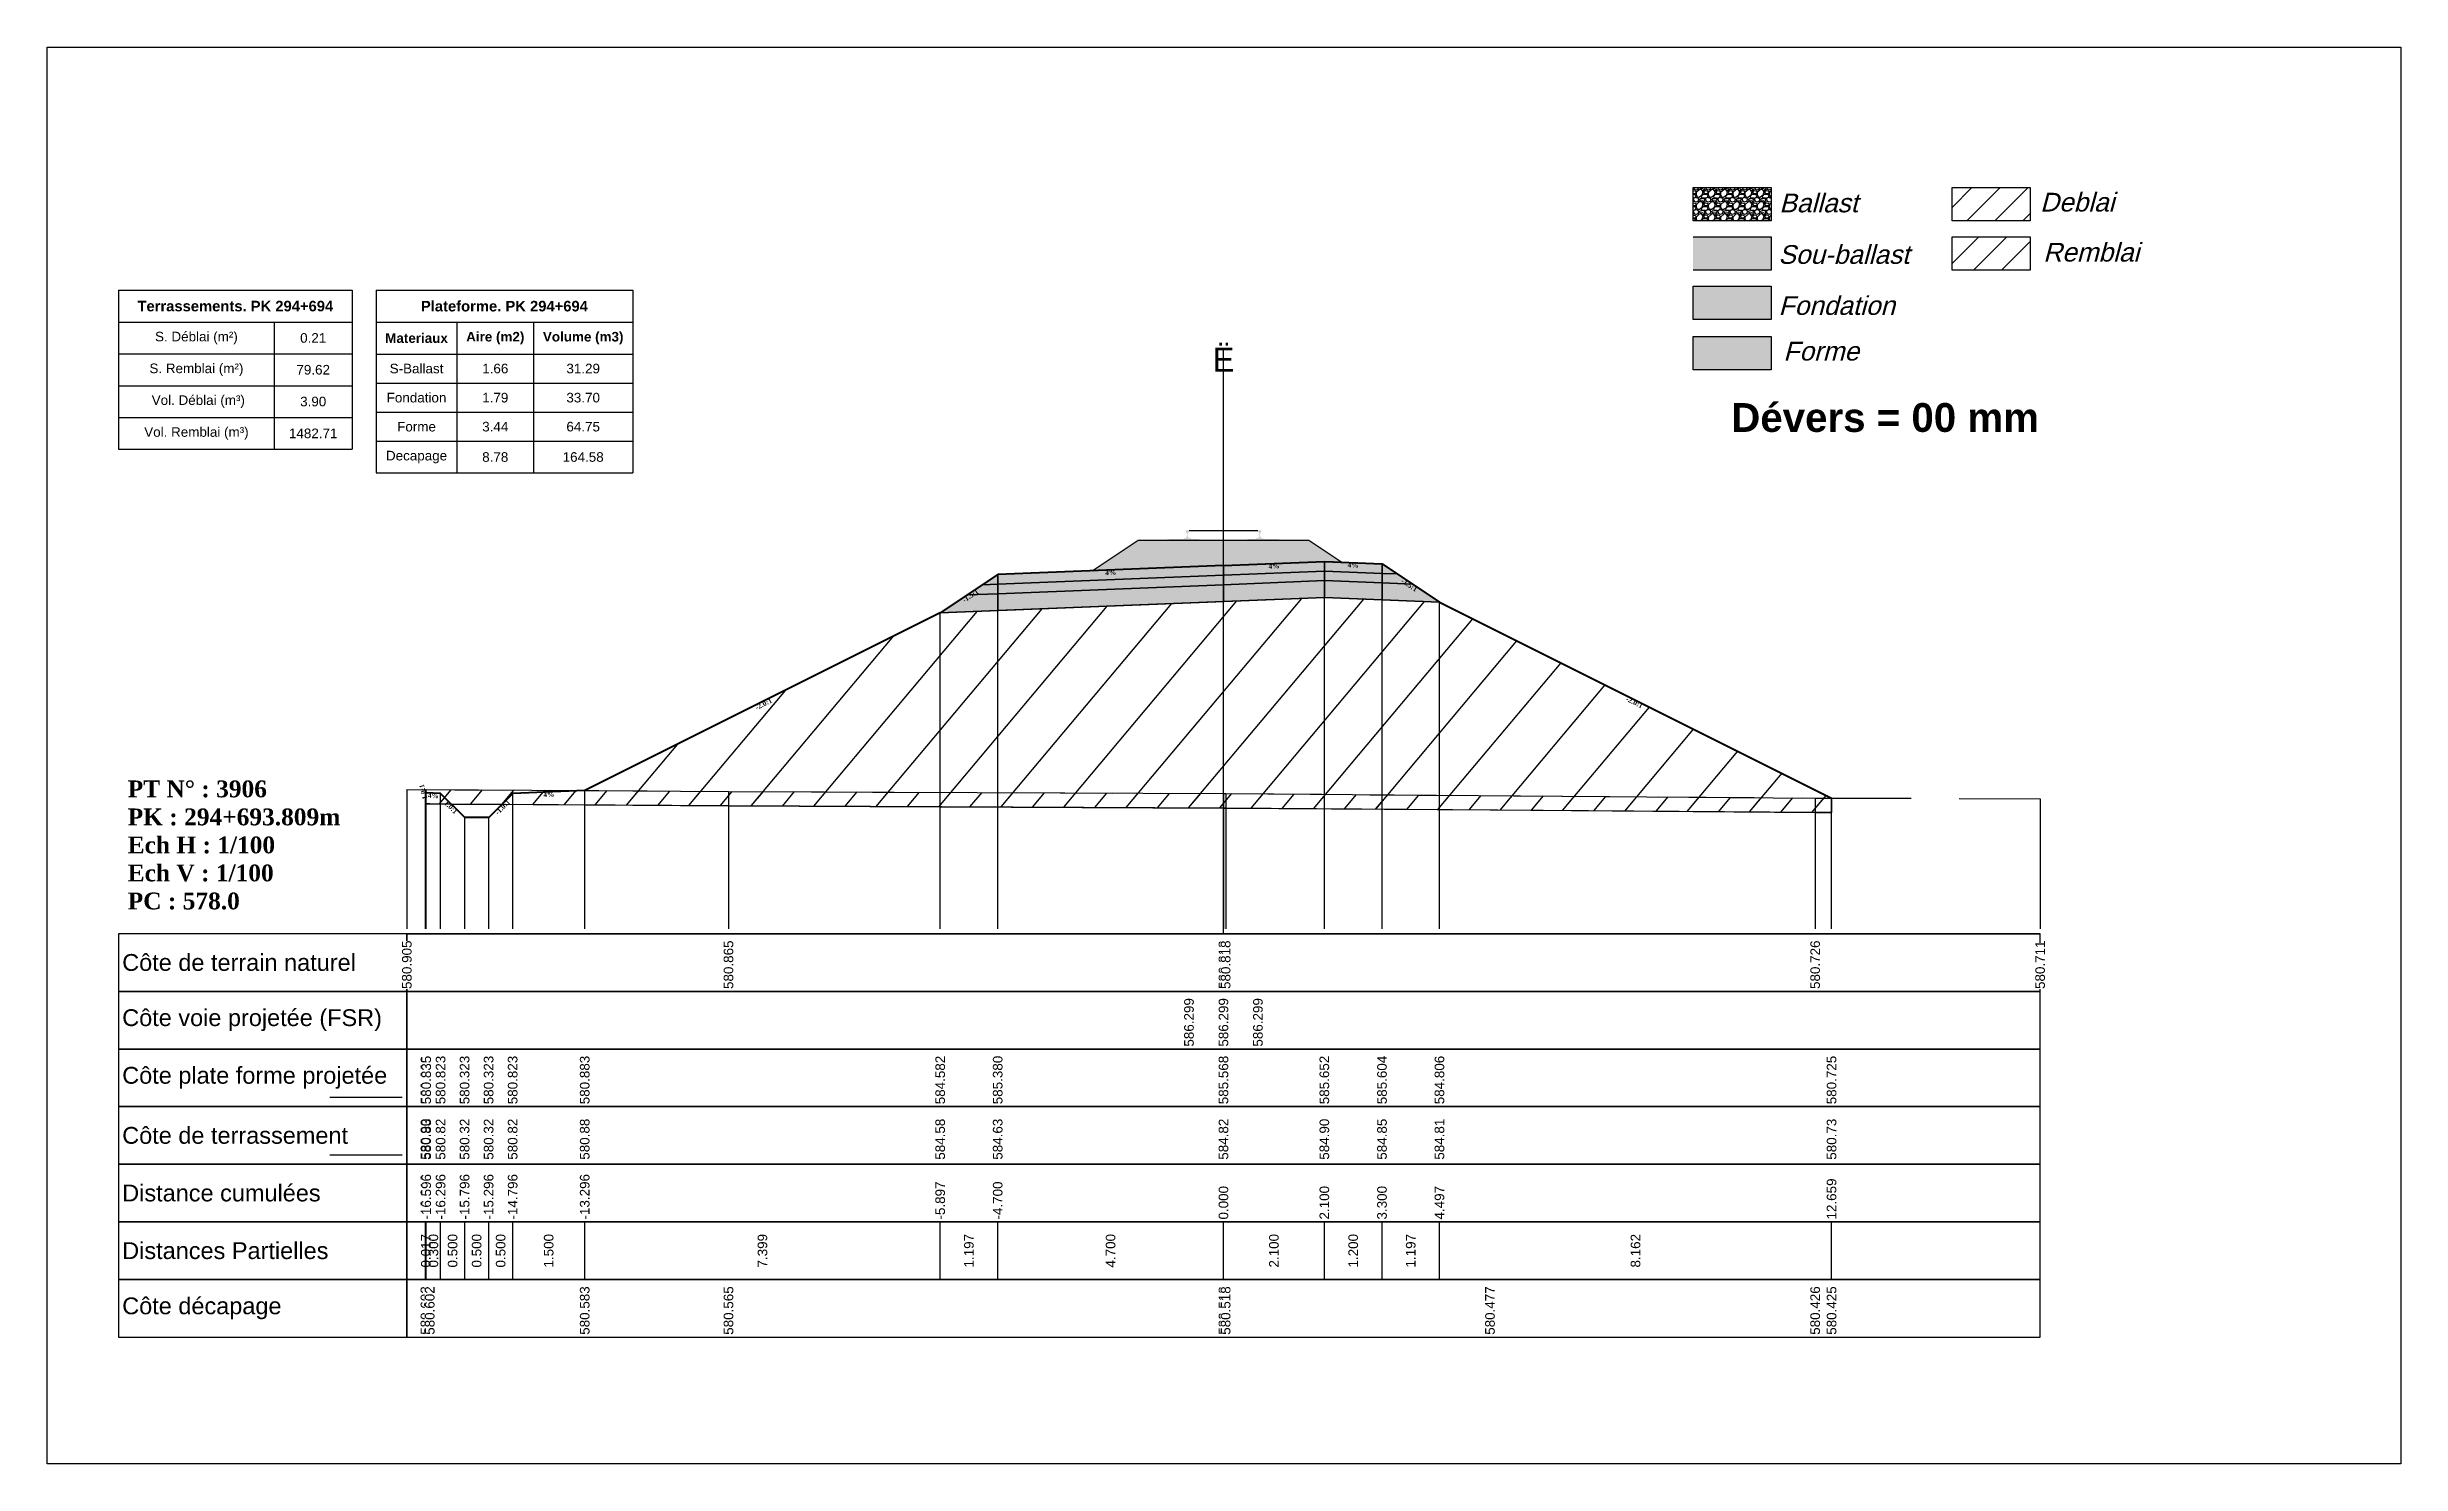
# Model space of a CAD drawing. Header units: millimetres. Extents: x 2762 to 3076, y 916 to 3305.
# Drawn here: x 2797.56 to 2846.56, y 2943.65 to 2973.15 of the extents above; entities that cross this region are included whole.
import ezdxf

# ---------------------------------------------------------------- set-up
doc = ezdxf.new("R2010")
doc.units = ezdxf.units.MM
doc.header["$LTSCALE"] = 2
doc.linetypes.add('CACHE', pattern=[9.525, 6.35, -3.175])
doc.linetypes.add('DASHED', pattern=[0.75, 0.5, -0.25])
for name, color, linetype in [('C-ANNO-TABL', 1, 'Continuous'), ('C-ANNO-TABL-TEXT', 150, 'Continuous'), ('C-ANNO-TABL-TITL', 150, 'Continuous'), ('C-ANNO-TABL-TTBL', 5, 'Continuous'), ('C-ROAD-CORR', 5, 'Continuous'), ('C-ROAD-SCTN', 7, 'Continuous')]:
    doc.layers.add(name, color=color, linetype=linetype)
doc.styles.add('ARIAL', font='arial.ttf')
doc.styles.add('C3D_Etiquette', font='romans.shx')
doc.styles.add('C3D_Profil_Travers', font='romans.shx')
doc.styles.get("Standard").update_dxf_attribs({"font": 'arial.ttf'})

msp = doc.modelspace()

# ---------------------------------------------------------------- texts
at = {"color": 7, "linetype": 'Continuous', "lineweight": -3}
for s, insert, char_height, attachment_point, style in [('{\\fWingdings|b0|i0|c2|p0;Ë}', (2822.055, 2966.384), 0.5, 8, 'C3D_Profil_Travers'), ('{\\fTimes New Roman|b1|i0|c0|p18;PT N° : 3906\\PPK : 294+693.809m\\PEch H : 1/100\\PEch V : 1/100\\PPC : 578.0}', (2799.243, 2955.184), 0.35, 7, 'C3D_Profil_Travers'), ('{\\fArial|b0|i0|c0|p34;Côte de terrain naturel}', (2799.129, 2954.084), 0.35, 4, 'C3D_Etiquette'), ('{\\fArial|b0|i0|c0|p34;Côte plate forme projetée}', (2799.129, 2951.684), 0.35, 4, 'C3D_Etiquette'), ('{\\fArial|b0|i0|c0|p34;Côte de terrassement}', (2799.129, 2950.484), 0.35, 4, 'C3D_Etiquette'), ('{\\fArial|b0|i0|c0|p34;Distance cumulées}', (2799.129, 2949.284), 0.35, 4, 'C3D_Etiquette'), ('{\\fArial|b0|i0|c0|p34;Distances Partielles}', (2799.129, 2948.084), 0.35, 4, 'C3D_Etiquette'), ('{\\fArial|b0|i0|c0|p34;Côte décapage}', (2799.129, 2946.884), 0.35, 4, 'C3D_Etiquette')]:
    msp.add_mtext(s, dxfattribs=dict(at, insert=insert, char_height=char_height, attachment_point=attachment_point, style=style))
at = {"insert": (2832.624, 2965.733), "char_height": 0.6, "attachment_point": 1}
msp.add_mtext_dynamic_manual_height_columns('{\\fArial|b1|i0|c0|p34;Dévers = 00 mm}', width=8.82587, gutter_width=1.25, heights=[0], dxfattribs=at)
at = {"color": 7, "linetype": 'Continuous', "lineweight": -3, "char_height": 0.1, "style": 'C3D_Etiquette'}
for s, insert, width, attachment_point, rotation in [('{\\fTimes New Roman|b1|i0|c0|p18;4%}', (2819.705, 2962.254), 0.42071, 2, 2.2906), ('{\\fTimes New Roman|b1|i0|c0|p18;4%}', (2823.105, 2962.39), 0.37094, 2, 2.2906), ('{\\fTimes New Roman|b1|i0|c0|p18;4%}', (2824.754, 2962.408), 0.42071, 2, 357.7094), ('{\\fTimes New Roman|b1|i0|c0|p18;-1.5:1}', (2816.758, 2961.762), 0.34598, 2, 33.6901), ('{\\fTimes New Roman|b1|i0|c0|p18;-1.5:1}', (2825.951, 2961.986), 0.34598, 2, 326.3099), ('{\\fTimes New Roman|b1|i0|c0|p18;-2.0:1}', (2812.46, 2959.513), 0.34598, 2, 26.5651), ('{\\fTimes New Roman|b1|i0|c0|p18;-2.0:1}', (2830.631, 2959.546), 0.34598, 2, 333.4349), ('{\\fTimes New Roman|b1|i0|c0|p18;1.0:1}', (2805.446, 2957.651), 0.29446, 8, 104.0362), ('{\\fTimes New Roman|b1|i0|c0|p18;4%}', (2805.608, 2957.608), 0.37094, 2, 357.7094), ('{\\fTimes New Roman|b1|i0|c0|p18;1.0:1}', (2806.006, 2957.354), 0.29001, 2, 315), ('{\\fTimes New Roman|b1|i0|c0|p18;-1.0:1}', (2807.011, 2957.354), 0.34598, 2, 45), ('{\\fTimes New Roman|b1|i0|c0|p18;4%}', (2808.009, 2957.632), 0.42071, 2, 2.2906)]:
    msp.add_mtext(s, dxfattribs=dict(at, insert=insert, width=width, attachment_point=attachment_point, rotation=rotation))
at = {"color": 7, "linetype": 'Continuous', "lineweight": -3, "insert": (2799.129, 2952.884), "char_height": 0.35, "attachment_point": 4}
msp.add_mtext('{\\fArial|b0|i0|c0|p34;Côte voie projetée (FSR)}', dxfattribs=at)
at = {"color": 7, "linetype": 'Continuous', "lineweight": -3, "char_height": 0.2, "rotation": 90, "style": 'C3D_Profil_Travers'}
for s, insert, attachment_point in [('{\\fArial|b0|i0|c0|p34;580.90}', (2805.442, 2949.979), 4), ('{\\fArial|b0|i0|c0|p34;580.83}', (2805.458, 2949.979), 4), ('{\\fArial|b0|i0|c0|p34;580.82}', (2805.758, 2949.979), 4), ('{\\fArial|b0|i0|c0|p34;580.32}', (2806.258, 2949.979), 4), ('{\\fArial|b0|i0|c0|p34;580.32}', (2806.758, 2949.979), 4), ('{\\fArial|b0|i0|c0|p34;580.82}', (2807.258, 2949.979), 4), ('{\\fArial|b0|i0|c0|p34;580.88}', (2808.758, 2949.979), 4), ('{\\fArial|b0|i0|c0|p34;584.58}', (2816.158, 2949.979), 4), ('{\\fArial|b0|i0|c0|p34;584.63}', (2817.355, 2949.979), 4), ('{\\fArial|b0|i0|c0|p34;584.82}', (2822.055, 2949.979), 4), ('{\\fArial|b0|i0|c0|p34;584.90}', (2824.155, 2949.979), 4), ('{\\fArial|b0|i0|c0|p34;584.85}', (2825.355, 2949.979), 4), ('{\\fArial|b0|i0|c0|p34;584.81}', (2826.551, 2949.979), 4), ('{\\fArial|b0|i0|c0|p34;580.73}', (2834.714, 2949.979), 4), ('{\\fArial|b0|i0|c0|p34;0.017}', (2805.45, 2948.084), 5), ('{\\fArial|b0|i0|c0|p34;0.300}', (2805.608, 2948.084), 5), ('{\\fArial|b0|i0|c0|p34;0.500}', (2806.008, 2948.084), 5), ('{\\fArial|b0|i0|c0|p34;0.500}', (2806.508, 2948.084), 5), ('{\\fArial|b0|i0|c0|p34;0.500}', (2807.008, 2948.084), 5), ('{\\fArial|b0|i0|c0|p34;1.500}', (2808.008, 2948.084), 5), ('{\\fArial|b0|i0|c0|p34;7.399}', (2812.458, 2948.084), 5), ('{\\fArial|b0|i0|c0|p34;1.197}', (2816.756, 2948.084), 5), ('{\\fArial|b0|i0|c0|p34;4.700}', (2819.705, 2948.084), 5), ('{\\fArial|b0|i0|c0|p34;2.100}', (2823.105, 2948.084), 5), ('{\\fArial|b0|i0|c0|p34;1.200}', (2824.755, 2948.084), 5), ('{\\fArial|b0|i0|c0|p34;1.197}', (2825.953, 2948.084), 5), ('{\\fArial|b0|i0|c0|p34;8.162}', (2830.633, 2948.084), 5)]:
    msp.add_mtext(s, dxfattribs=dict(at, insert=insert, attachment_point=attachment_point))
at = {"layer": 'C-ANNO-TABL-TEXT', "color": 7, "style": 'ARIAL', "oblique": 15}
for s, p in [('Ballast', (2833.624, 2969.705)), ('Deblai', (2839.054, 2969.721)), ('Sou-ballast', (2833.604, 2968.632)), ('Remblai', (2839.118, 2968.679)), ('Fondation', (2833.609, 2967.569)), ('Forme', (2833.709, 2966.619))]:
    msp.add_text(s, height=0.39, dxfattribs=at).set_placement(p)
at = {"layer": 'C-ANNO-TABL-TEXT', "color": 7, "linetype": 'Continuous', "lineweight": -3, "char_height": 0.2, "attachment_point": 5, "style": 'ARIAL'}
for s, insert in [('{\\fArial|b0|i0|c0|p34;\\C7;0.21}', (2803.105, 2967.088)), ('{\\fArial|b0|i0|c0|p34;\\C7;79.62}', (2803.105, 2966.426)), ('{\\fArial|b0|i0|c0|p34;\\C7;S-Ballast}', (2805.256, 2966.451)), ('{\\fArial|b0|i0|c0|p34;\\C7;1.66}', (2806.895, 2966.451)), ('{\\C18;\\c0;31.29}', (2808.725, 2966.451)), ('{\\fArial|b0|i0|c0|p34;\\C7;3.90}', (2803.105, 2965.764)), ('{\\fArial|b0|i0|c0|p34;\\C7;Fondation}', (2805.256, 2965.845)), ('{\\fArial|b0|i0|c0|p34;\\C7;1.79}', (2806.895, 2965.845)), ('{\\C18;\\c0;33.70}', (2808.725, 2965.845)), ('{\\fArial|b0|i0|c0|p34;\\C7;1482.71}', (2803.105, 2965.101)), ('{\\fArial|b0|i0|c0|p34;\\C7;Forme}', (2805.256, 2965.241)), ('{\\fArial|b0|i0|c0|p34;\\C7;3.44}', (2806.895, 2965.241)), ('{\\C18;\\c0;64.75}', (2808.725, 2965.241)), ('{\\fArial|b0|i0|c0|p34;\\C7;Decapage}', (2805.256, 2964.609)), ('{\\fArial|b0|i0|c0|p34;\\C7;8.78}', (2806.895, 2964.609)), ('{\\C18;\\c0;164.58}', (2808.725, 2964.609))]:
    msp.add_mtext(s, dxfattribs=dict(at, insert=insert))
at = {"layer": 'C-ANNO-TABL-TITL', "color": 7, "linetype": 'Continuous', "lineweight": -3, "attachment_point": 5, "style": 'ARIAL'}
for s, insert, char_height in [('{\\fArial|b1|i0|c0|p34;\\C7;Terrassements. PK 294+694}', (2801.484, 2967.751), 0.22), ('{\\fArial|b1|i0|c0|p34;\\C18;\\c0;Plateforme. PK 294+694}', (2807.085, 2967.75), 0.22), ('{\\fArial|b0|i0|c0|p34;\\C7;S. Déblai (m²) }', (2800.674, 2967.088), 0.2), ('{\\fArial|b1|i0|c0|p34;\\C7;Materiaux   }', (2805.256, 2967.085), 0.2), ('{\\fArial|b1|i0|c0|p34;\\C7;Aire (m2)}', (2806.895, 2967.085), 0.2), ('{\\fArial|b1|i0|c0|p34;\\C7;Volume (m3)}', (2808.725, 2967.085), 0.2), ('{\\fArial|b0|i0|c0|p34;\\C7;S. Remblai (m²) }', (2800.674, 2966.426), 0.2), ('{\\fArial|b0|i0|c0|p34;\\C7; Vol. Déblai (m³) }', (2800.674, 2965.764), 0.2), ('{\\fArial|b0|i0|c0|p34;\\C7;Vol. Remblai (m³)}', (2800.674, 2965.101), 0.2)]:
    msp.add_mtext(s, dxfattribs=dict(at, insert=insert, char_height=char_height))

# ---------------------------------------------------------------- hatches: boundary and pattern name
h = msp.add_hatch(color=11)
h.dxf.hatch_style = 1
h.paths.add_polyline_path([(2833.456, 2969.191), (2831.83, 2969.191), (2831.83, 2968.499), (2833.456, 2968.499)])
h = msp.add_hatch(color=30)
h.dxf.hatch_style = 1
h.paths.add_polyline_path([(2833.456, 2968.164), (2831.83, 2968.164), (2831.83, 2967.472), (2833.456, 2967.472)])
h = msp.add_hatch(color=83)
h.dxf.hatch_style = 1
h.paths.add_polyline_path([(2833.456, 2967.118), (2831.83, 2967.118), (2831.83, 2966.426), (2833.456, 2966.426)])
at = {"linetype": 'Continuous', "lineweight": -3}
msp.add_hatch(color=254, dxfattribs=at).paths.add_polyline_path([(2820.837, 2962.7), (2820.837, 2962.885), (2820.952, 2962.906), (2821.3, 2962.906), (2821.3, 2962.911), (2821.226, 2962.911), (2821.226, 2962.921), (2821.227, 2962.922), (2821.229, 2962.923), (2821.23, 2962.923), (2821.25, 2962.925), (2821.253, 2962.925), (2821.256, 2962.926), (2821.284, 2962.937), (2821.287, 2962.938), (2821.288, 2962.939), (2821.289, 2962.941), (2821.29, 2962.945), (2821.291, 2962.952), (2821.292, 2962.961), (2821.293, 2962.971), (2821.293, 2962.995), (2821.292, 2963.011), (2821.292, 2963.017), (2821.291, 2963.024), (2821.29, 2963.028), (2821.29, 2963.03), (2821.289, 2963.033), (2821.288, 2963.035), (2821.287, 2963.036), (2821.286, 2963.038), (2821.285, 2963.038), (2821.269, 2963.044), (2821.267, 2963.046), (2821.266, 2963.047), (2821.265, 2963.048), (2821.265, 2963.051), (2821.265, 2963.069), (2821.266, 2963.073), (2821.267, 2963.075), (2821.269, 2963.078), (2821.271, 2963.079), (2821.274, 2963.081), (2821.275, 2963.081), (2821.279, 2963.082), (2821.283, 2963.082), (2821.286, 2963.083), (2821.29, 2963.083), (2821.295, 2963.083), (2821.298, 2963.083), (2821.301, 2963.083), (2821.305, 2963.083), (2821.308, 2963.083), (2821.312, 2963.083), (2821.317, 2963.083), (2821.32, 2963.082), (2821.324, 2963.082), (2821.328, 2963.081), (2821.329, 2963.081), (2821.331, 2963.079), (2821.334, 2963.078), (2821.336, 2963.075), (2821.337, 2963.073), (2821.337, 2963.069), (2821.337, 2963.051), (2821.337, 2963.048), (2821.337, 2963.047), (2821.336, 2963.046), (2821.334, 2963.044), (2821.318, 2963.038), (2821.317, 2963.038), (2821.315, 2963.036), (2821.314, 2963.035), (2821.314, 2963.033), (2821.313, 2963.03), (2821.312, 2963.028), (2821.312, 2963.024), (2821.311, 2963.017), (2821.31, 2963.011), (2821.31, 2962.995), (2821.31, 2962.971), (2821.311, 2962.961), (2821.312, 2962.952), (2821.313, 2962.945), (2821.314, 2962.941), (2821.315, 2962.939), (2821.316, 2962.938), (2821.318, 2962.937), (2821.347, 2962.926), (2821.35, 2962.925), (2821.353, 2962.925), (2821.373, 2962.923), (2821.374, 2962.923), (2821.375, 2962.922), (2821.376, 2962.921), (2821.376, 2962.911), (2821.302, 2962.911), (2821.302, 2962.906), (2821.506, 2962.906), (2821.638, 2962.875), (2822.472, 2962.875), (2822.603, 2962.906), (2822.807, 2962.906), (2822.807, 2962.911), (2822.733, 2962.911), (2822.733, 2962.921), (2822.734, 2962.922), (2822.736, 2962.923), (2822.737, 2962.923), (2822.757, 2962.925), (2822.76, 2962.925), (2822.763, 2962.926), (2822.791, 2962.937), (2822.794, 2962.938), (2822.795, 2962.939), (2822.796, 2962.941), (2822.797, 2962.945), (2822.798, 2962.952), (2822.799, 2962.961), (2822.8, 2962.971), (2822.8, 2962.995), (2822.799, 2963.011), (2822.799, 2963.017), (2822.798, 2963.024), (2822.797, 2963.028), (2822.797, 2963.03), (2822.796, 2963.033), (2822.795, 2963.035), (2822.794, 2963.036), (2822.793, 2963.038), (2822.792, 2963.038), (2822.776, 2963.044), (2822.774, 2963.046), (2822.773, 2963.047), (2822.772, 2963.048), (2822.772, 2963.051), (2822.772, 2963.069), (2822.773, 2963.073), (2822.774, 2963.075), (2822.776, 2963.078), (2822.778, 2963.079), (2822.781, 2963.081), (2822.782, 2963.081), (2822.786, 2963.082), (2822.79, 2963.082), (2822.793, 2963.083), (2822.797, 2963.083), (2822.802, 2963.083), (2822.805, 2963.083), (2822.808, 2963.083), (2822.812, 2963.083), (2822.815, 2963.083), (2822.819, 2963.083), (2822.824, 2963.083), (2822.827, 2963.082), (2822.831, 2963.082), (2822.835, 2963.081), (2822.836, 2963.081), (2822.838, 2963.079), (2822.841, 2963.078), (2822.843, 2963.075), (2822.844, 2963.073), (2822.844, 2963.069), (2822.844, 2963.051), (2822.844, 2963.048), (2822.844, 2963.047), (2822.843, 2963.046), (2822.841, 2963.044), (2822.825, 2963.038), (2822.824, 2963.038), (2822.822, 2963.036), (2822.821, 2963.035), (2822.821, 2963.033), (2822.82, 2963.03), (2822.819, 2963.028), (2822.819, 2963.024), (2822.818, 2963.017), (2822.817, 2963.011), (2822.817, 2962.995), (2822.817, 2962.971), (2822.818, 2962.961), (2822.819, 2962.952), (2822.82, 2962.945), (2822.821, 2962.941), (2822.822, 2962.939), (2822.823, 2962.938), (2822.825, 2962.937), (2822.854, 2962.926), (2822.857, 2962.925), (2822.86, 2962.925), (2822.88, 2962.923), (2822.881, 2962.923), (2822.882, 2962.922), (2822.883, 2962.921), (2822.883, 2962.911), (2822.809, 2962.911), (2822.809, 2962.906), (2823.157, 2962.906), (2823.272, 2962.885), (2823.272, 2962.7)])
h = msp.add_hatch(dxfattribs=at)
h.set_pattern_fill('GRAVEL', color=252, scale=0.009, style=0)
h.set_pattern_definition([(228.0128, (2819.486781, 2962.471344), (-1.8288, -2.0574), [0.030755, -3.0447435]), (184.96974, (2819.466207, 2962.448484), (2.743199999, 0.228600013), [0.0527764, -5.2248644]), (132.51045, (2819.413629, 2962.443912), (2.286, -2.5146), [0.0372133, -3.684125]), (267.2737, (2819.324475, 2962.386762), (0.2286, 4.572), [0.0480604, -4.7579794]), (292.83365, (2819.322189, 2962.338756), (-1.143, 2.7432), [0.047127, -4.6655827]), (357.2737, (2819.340477, 2962.295322), (-4.572, 0.2286), [0.0480604, -4.7579794]), (37.69424, (2819.388483, 2962.293036), (-2.9718, -2.286), [0.0635574, -6.2921804]), (72.25533, (2819.438775, 2962.331898), (1.6002, 5.0292), [0.0600048, -5.940473]), (121.42957, (2819.457063, 2962.389048), (-1.8288, 2.9718), [0.048223, -4.774099]), (175.23636, (2819.431917, 2962.430196), (2.5146, -0.2286), [0.055054, -2.697654]), (222.39744, (2819.377053, 2962.434768), (-2.7432, -2.5146), [0.071197, -7.0485095]), (138.81407, (2819.55079, 2962.384476), (-1.6002, 1.3716), [0.0243004, -2.405751]), (171.46923, (2819.532501, 2962.400478), (2.9718, -0.4572), [0.0462314, -4.5769175]), (225, (2819.48678, 2962.40734), (-3e-17, -0.2286), [0.032329, -0.29096]), (203.1986, (2819.47078, 2962.434768), (1.143, 0.4572), [0.01741, -1.723556]), (291.8014, (2819.454777, 2962.42791), (-0.2286, 0.6858), [0.024621, -1.206428]), (30.9638, (2819.46392, 2962.40505), (0.6858, 0.4572), [0.039989, -1.292967]), (161.565, (2819.49821, 2962.425624), (0.4572, -0.2286), [0.028916, -0.693981]), (16.38954, (2819.322189, 2962.42791), (2.286, 0.6858), [0.040508, -4.0102944]), (70.34618, (2819.361051, 2962.43934), (-0.9144, -2.5146), [0.033984, -3.3643994]), (293.1986, (2819.49821, 2962.471344), (-0.4572, 1.143), [0.034819, -1.7061465]), (343.61046, (2819.511927, 2962.43934), (-2.286, 0.6858), [0.040508, -4.0102944]), (339.44395, (2819.32219, 2962.286178), (-1.143, 0.4572), [0.039063, -1.914096]), (294.77514, (2819.358765, 2962.272462), (-1.143, 2.5146), [0.0327305, -3.2403234]), (66.8014, (2819.500497, 2962.242744), (0.4572, 1.143), [0.034819, -1.7061465]), (17.35402, (2819.514213, 2962.274748), (-2.9718, -0.9144), [0.0383204, -3.793714]), (69.44395, (2819.388483, 2962.242744), (-0.4572, -1.143), [0.0195316, -1.933628]), (101.3099, (2819.48678, 2962.242744), (-0.2286, 0.9144), [0.011656, -1.1539795]), (165.9638, (2819.484495, 2962.254174), (0.6858, -0.2286), [0.047127, -0.895415]), (186.009, (2819.438775, 2962.265604), (2.286, 0.2286), [0.043674, -4.323723]), (303.69, (2819.46392, 2962.384476), (-0.2286, 0.4572), [0.032969, -0.79126]), (353.15723, (2819.482209, 2962.357044), (3.8862, -0.4572), [0.05756, -5.698441]), (60.9454, (2819.53936, 2962.350186), (-0.9144, -1.6002), [0.023536, -2.330045]), (90, (2819.5508, 2962.37076), (-0.2286, 0.2286), [0.013716, -0.214884]), (120.25644, (2819.434203, 2962.272462), (0.9144, -1.6002), [0.031758, -3.1440547]), (48.0128, (2819.418201, 2962.299894), (1.8288, 2.0574), [0.06151, -3.0139886]), (0, (2819.45935, 2962.34561), (0.2286, 0.2286), [0.059436, -0.169164]), (325.30485, (2819.518785, 2962.345614), (2.286, -1.6002), [0.036145, -3.5783385]), (254.0546, (2819.548503, 2962.32504), (-0.2286, -0.9144), [0.033285, -1.6309485]), (207.64598, (2819.539359, 2962.293036), (-4.3434, -2.286), [0.054193, -5.365122]), (175.42608, (2819.491353, 2962.26789), (-2.9718, 0.2286), [0.0573327, -5.675926])])
h.paths.add_polyline_path([(2819.322, 2962.243), (2820.28, 2962.881), (2820.323, 2962.881), (2822.055, 2962.881), (2823.786, 2962.881), (2823.83, 2962.881), (2824.519, 2962.421), (2824.155, 2962.436)])
h = msp.add_hatch(color=30, dxfattribs=at)
h.paths.add_polyline_path([(2825.355, 2961.988), (2825.355, 2962.188), (2825.674, 2962.175), (2825.993, 2961.963)])
h.paths.add_polyline_path([(2824.155, 2962.036), (2824.155, 2962.236), (2825.355, 2962.188), (2825.355, 2961.988)])
h.paths.add_polyline_path([(2822.055, 2961.952), (2822.055, 2962.152), (2824.155, 2962.236), (2824.155, 2962.036)])
h.paths.add_polyline_path([(2817.355, 2961.764), (2817.355, 2961.964), (2822.055, 2962.152), (2822.055, 2961.952)])
h.paths.add_polyline_path([(2816.716, 2961.739), (2817.035, 2961.951), (2817.355, 2961.964), (2817.355, 2961.764)])
h = msp.add_hatch(color=11, dxfattribs=at)
h.paths.add_polyline_path([(2825.355, 2962.188), (2825.355, 2962.388), (2825.674, 2962.175)])
h.paths.add_polyline_path([(2824.155, 2962.236), (2824.155, 2962.436), (2825.355, 2962.388), (2825.355, 2962.188)])
h.paths.add_polyline_path([(2822.055, 2962.152), (2822.055, 2962.352), (2824.155, 2962.436), (2824.155, 2962.236)])
h.paths.add_polyline_path([(2817.355, 2961.964), (2817.355, 2962.164), (2822.055, 2962.352), (2822.055, 2962.152)])
h.paths.add_polyline_path([(2817.035, 2961.951), (2817.355, 2962.164), (2817.355, 2961.964)])
h = msp.add_hatch(dxfattribs=at)
h.set_pattern_fill('_U', color=3, angle=50, style=0, pattern_type=0)
h.set_pattern_definition([(50, (2807.0287, 2957.3767), (-0.766044, 0.642788), [])])
h.paths.add_polyline_path([(2807.029, 2957.377), (2807.258, 2957.606), (2808.758, 2957.666), (2816.158, 2961.366), (2824.155, 2961.686), (2826.551, 2961.59), (2834.714, 2957.509), (2834.714, 2957.209), (2834.372, 2957.21), (2822.1, 2957.302), (2811.751, 2957.349)])
h.paths.add_polyline_path([(2805.442, 2957.386), (2805.442, 2957.686), (2805.458, 2957.618), (2805.758, 2957.606), (2805.982, 2957.383), (2805.532, 2957.386), (2805.526, 2957.386), (2805.526, 2957.386)])
h = msp.add_hatch(color=83, dxfattribs=at)
h.paths.add_polyline_path([(2825.355, 2961.638), (2825.355, 2961.988), (2825.993, 2961.963), (2826.551, 2961.59)])
h.paths.add_polyline_path([(2824.155, 2961.686), (2824.155, 2962.036), (2825.355, 2961.988), (2825.355, 2961.638)])
h.paths.add_polyline_path([(2822.055, 2961.602), (2822.055, 2961.952), (2824.155, 2962.036), (2824.155, 2961.686)])
h.paths.add_polyline_path([(2817.355, 2961.414), (2817.355, 2961.764), (2822.055, 2961.952), (2822.055, 2961.602)])
h.paths.add_polyline_path([(2816.158, 2961.366), (2816.716, 2961.739), (2817.355, 2961.764), (2817.355, 2961.414)])
h = msp.add_hatch(dxfattribs=at)
h.set_pattern_fill('_U', color=150, scale=0.5, angle=50, style=0, pattern_type=0)
h.set_pattern_definition([(50, (2807.02866, 2957.3767), (-0.383022, 0.321394), [])])
h.paths.add_polyline_path([(2807.029, 2957.377), (2807.258, 2957.606), (2808.758, 2957.666), (2811.751, 2957.649), (2822.1, 2957.602), (2834.372, 2957.51), (2834.714, 2957.509), (2834.714, 2957.209), (2834.372, 2957.21), (2822.1, 2957.302), (2811.751, 2957.349)])
h.paths.add_polyline_path([(2805.442, 2957.686), (2808.758, 2957.666), (2807.258, 2957.606), (2807.029, 2957.377), (2805.982, 2957.383), (2805.758, 2957.606), (2805.458, 2957.618)])
h.paths.add_polyline_path([(2805.442, 2957.386), (2805.442, 2957.686), (2805.458, 2957.618), (2805.758, 2957.606), (2805.982, 2957.383), (2805.532, 2957.386), (2805.526, 2957.386), (2805.526, 2957.386)])

# ---------------------------------------------------------------- linework, layer by layer
for p, q in [((2831.83, 2970.219), (2833.456, 2970.219)), ((2831.83, 2970.219), (2833.456, 2970.219)), ((2831.83, 2969.527), (2831.83, 2970.219)), ((2833.456, 2970.219), (2833.456, 2969.527)), ((2833.456, 2970.219), (2833.456, 2969.527)), ((2837.223, 2970.219), (2838.849, 2970.219)), ((2837.223, 2969.527), (2837.223, 2970.219)), ((2838.849, 2970.219), (2838.849, 2969.527)), ((2833.456, 2969.527), (2831.83, 2969.527)), ((2833.456, 2969.527), (2831.83, 2969.527)), ((2838.849, 2969.527), (2837.223, 2969.527)), ((2831.83, 2969.191), (2833.456, 2969.191)), ((2833.456, 2969.191), (2833.456, 2968.499)), ((2837.223, 2969.191), (2838.849, 2969.191)), ((2837.223, 2968.499), (2837.223, 2969.191)), ((2838.849, 2969.191), (2838.849, 2968.499)), ((2833.456, 2968.499), (2831.83, 2968.499)), ((2838.849, 2968.499), (2837.223, 2968.499)), ((2831.83, 2968.164), (2833.456, 2968.164)), ((2831.83, 2967.472), (2831.83, 2968.164)), ((2833.456, 2968.164), (2833.456, 2967.472)), ((2833.456, 2967.472), (2831.83, 2967.472)), ((2831.83, 2967.118), (2833.456, 2967.118)), ((2831.83, 2966.426), (2831.83, 2967.118)), ((2833.456, 2967.118), (2833.456, 2966.426)), ((2833.456, 2966.426), (2831.83, 2966.426))]:
    msp.add_line(p, q)
at = {"linetype": 'Continuous'}
for p, q in [((2831.833, 2970.172), (2831.83, 2970.173)), ((2831.83, 2970.17), (2831.833, 2970.172)), ((2831.87, 2970.144), (2831.83, 2970.15)), ((2831.83, 2970.104), (2831.88, 2970.098)), ((2831.83, 2970.083), (2831.856, 2970.083)), ((2831.882, 2970.019), (2831.83, 2969.992)), ((2831.833, 2969.918), (2831.83, 2969.919)), ((2831.83, 2969.916), (2831.833, 2969.918)), ((2831.87, 2969.89), (2831.83, 2969.896)), ((2831.834, 2969.969), (2831.849, 2969.934)), ((2831.835, 2969.969), (2831.851, 2970.005)), ((2831.836, 2970.219), (2831.849, 2970.188)), ((2831.848, 2970.188), (2831.891, 2970.175)), ((2831.848, 2969.934), (2831.891, 2969.921)), ((2831.851, 2970.005), (2831.892, 2970.018)), ((2831.855, 2970.086), (2831.889, 2970.063)), ((2831.893, 2970.128), (2831.872, 2970.145)), ((2831.893, 2969.874), (2831.872, 2969.891)), ((2831.879, 2970.088), (2831.892, 2970.111)), ((2831.889, 2970.061), (2831.879, 2970.025)), ((2831.891, 2970.175), (2831.935, 2970.188)), ((2831.891, 2970.016), (2831.932, 2970.001)), ((2831.891, 2969.921), (2831.935, 2969.934)), ((2831.894, 2970.129), (2831.892, 2970.076)), ((2831.892, 2970.111), (2831.892, 2970.127)), ((2831.892, 2970.076), (2831.912, 2970.028)), ((2831.959, 2970.175), (2831.9, 2970.122)), ((2831.959, 2969.921), (2831.9, 2969.868)), ((2831.912, 2970.025), (2831.965, 2970.022)), ((2831.931, 2970.003), (2831.946, 2969.97)), ((2831.935, 2970.187), (2831.946, 2970.219)), ((2831.935, 2969.933), (2831.948, 2969.969)), ((2832.012, 2970.175), (2831.951, 2970.18)), ((2832.012, 2969.921), (2831.951, 2969.926)), ((2831.992, 2969.939), (2831.964, 2969.969)), ((2831.965, 2970.025), (2832.021, 2970.068)), ((2831.965, 2969.969), (2831.973, 2969.989)), ((2831.992, 2970.193), (2831.968, 2970.219)), ((2832.021, 2969.989), (2831.973, 2969.984)), ((2832.035, 2970.199), (2831.977, 2970.194)), ((2832.035, 2969.945), (2831.977, 2969.94)), ((2831.999, 2970.033), (2832.044, 2970.083)), ((2832.018, 2970.003), (2832, 2970.034)), ((2832.039, 2970.131), (2832.011, 2970.176)), ((2832.039, 2969.877), (2832.011, 2969.922)), ((2832.08, 2969.999), (2832.016, 2970.004)), ((2832.021, 2970.068), (2832.041, 2970.132)), ((2832.072, 2969.982), (2832.021, 2969.994)), ((2832.038, 2970.175), (2832.048, 2970.15)), ((2832.038, 2969.921), (2832.048, 2969.896)), ((2832.057, 2970.183), (2832.039, 2970.176)), ((2832.057, 2969.929), (2832.039, 2969.922)), ((2832.044, 2970.083), (2832.11, 2970.083)), ((2832.049, 2970.149), (2832.087, 2970.172)), ((2832.074, 2970.152), (2832.049, 2970.127)), ((2832.049, 2970.127), (2832.069, 2970.096)), ((2832.049, 2969.895), (2832.087, 2969.918)), ((2832.074, 2969.898), (2832.049, 2969.873)), ((2832.069, 2970.219), (2832.051, 2970.198)), ((2832.069, 2970.219), (2832.051, 2970.198)), ((2832.074, 2969.97), (2832.051, 2969.944)), ((2832.087, 2970.172), (2832.056, 2970.182)), ((2832.087, 2969.918), (2832.056, 2969.928)), ((2832.07, 2970.106), (2832.134, 2970.098)), ((2832.074, 2969.969), (2832.072, 2969.982)), ((2832.124, 2970.144), (2832.074, 2970.151)), ((2832.124, 2970.144), (2832.074, 2970.151)), ((2832.124, 2969.89), (2832.074, 2969.897)), ((2832.136, 2970.019), (2832.083, 2969.991)), ((2832.088, 2969.969), (2832.103, 2969.934)), ((2832.089, 2969.969), (2832.105, 2970.005)), ((2832.09, 2970.219), (2832.103, 2970.188)), ((2832.09, 2970.219), (2832.103, 2970.188)), ((2832.102, 2970.188), (2832.145, 2970.175)), ((2832.102, 2970.188), (2832.145, 2970.175)), ((2832.102, 2969.934), (2832.145, 2969.921)), ((2832.105, 2970.005), (2832.146, 2970.018)), ((2832.109, 2970.086), (2832.143, 2970.063)), ((2832.147, 2970.128), (2832.126, 2970.145)), ((2832.147, 2970.128), (2832.126, 2970.145)), ((2832.147, 2969.874), (2832.126, 2969.891)), ((2832.133, 2970.088), (2832.146, 2970.111)), ((2832.143, 2970.061), (2832.133, 2970.025)), ((2832.145, 2970.175), (2832.189, 2970.188)), ((2832.145, 2970.175), (2832.189, 2970.188)), ((2832.145, 2970.016), (2832.186, 2970.001)), ((2832.145, 2969.921), (2832.189, 2969.934)), ((2832.148, 2970.129), (2832.146, 2970.076)), ((2832.148, 2970.129), (2832.146, 2970.076)), ((2832.146, 2970.111), (2832.146, 2970.127)), ((2832.146, 2970.111), (2832.146, 2970.127)), ((2832.146, 2970.076), (2832.166, 2970.028)), ((2832.213, 2970.175), (2832.154, 2970.122)), ((2832.213, 2970.175), (2832.154, 2970.122)), ((2832.213, 2969.921), (2832.154, 2969.868)), ((2832.166, 2970.025), (2832.219, 2970.022)), ((2832.185, 2970.003), (2832.2, 2969.97)), ((2832.189, 2970.187), (2832.2, 2970.219)), ((2832.189, 2970.187), (2832.2, 2970.219)), ((2832.189, 2969.933), (2832.202, 2969.969)), ((2832.266, 2970.175), (2832.205, 2970.18)), ((2832.266, 2970.175), (2832.205, 2970.18)), ((2832.266, 2969.921), (2832.205, 2969.926)), ((2832.246, 2969.939), (2832.218, 2969.969)), ((2832.219, 2970.025), (2832.275, 2970.068)), ((2832.219, 2970.025), (2832.275, 2970.068)), ((2832.219, 2969.969), (2832.227, 2969.989)), ((2832.246, 2970.193), (2832.222, 2970.219)), ((2832.246, 2970.193), (2832.222, 2970.219)), ((2832.275, 2969.989), (2832.227, 2969.984)), ((2832.289, 2970.199), (2832.231, 2970.194)), ((2832.289, 2970.199), (2832.231, 2970.194)), ((2832.289, 2969.945), (2832.231, 2969.94)), ((2832.253, 2970.033), (2832.298, 2970.083)), ((2832.253, 2970.033), (2832.298, 2970.083)), ((2832.272, 2970.003), (2832.254, 2970.034)), ((2832.272, 2970.003), (2832.254, 2970.034)), ((2832.293, 2970.131), (2832.265, 2970.176)), ((2832.293, 2970.131), (2832.265, 2970.176)), ((2832.293, 2969.877), (2832.265, 2969.922)), ((2832.334, 2969.999), (2832.27, 2970.004)), ((2832.334, 2969.999), (2832.27, 2970.004)), ((2832.275, 2970.068), (2832.295, 2970.132)), ((2832.275, 2970.068), (2832.295, 2970.132)), ((2832.326, 2969.982), (2832.275, 2969.994)), ((2832.326, 2969.982), (2832.275, 2969.994)), ((2832.292, 2970.175), (2832.302, 2970.15)), ((2832.292, 2970.175), (2832.302, 2970.15)), ((2832.292, 2969.921), (2832.302, 2969.896)), ((2832.311, 2970.183), (2832.293, 2970.176)), ((2832.311, 2970.183), (2832.293, 2970.176)), ((2832.311, 2969.929), (2832.293, 2969.922)), ((2832.298, 2970.083), (2832.364, 2970.083)), ((2832.298, 2970.083), (2832.364, 2970.083)), ((2832.303, 2970.149), (2832.341, 2970.172)), ((2832.303, 2970.149), (2832.341, 2970.172)), ((2832.328, 2970.152), (2832.303, 2970.127)), ((2832.328, 2970.152), (2832.303, 2970.127)), ((2832.303, 2970.127), (2832.323, 2970.096)), ((2832.303, 2970.127), (2832.323, 2970.096)), ((2832.303, 2969.895), (2832.341, 2969.918)), ((2832.328, 2969.898), (2832.303, 2969.873)), ((2832.323, 2970.219), (2832.305, 2970.198)), ((2832.323, 2970.219), (2832.305, 2970.198)), ((2832.328, 2969.97), (2832.305, 2969.944)), ((2832.328, 2969.97), (2832.305, 2969.944)), ((2832.341, 2970.172), (2832.31, 2970.182)), ((2832.341, 2970.172), (2832.31, 2970.182)), ((2832.341, 2969.918), (2832.31, 2969.928)), ((2832.324, 2970.106), (2832.388, 2970.098)), ((2832.324, 2970.106), (2832.388, 2970.098)), ((2832.328, 2969.969), (2832.326, 2969.982)), ((2832.328, 2969.969), (2832.326, 2969.982)), ((2832.378, 2970.144), (2832.328, 2970.151)), ((2832.378, 2970.144), (2832.328, 2970.151)), ((2832.378, 2969.89), (2832.328, 2969.897)), ((2832.39, 2970.019), (2832.337, 2969.991)), ((2832.39, 2970.019), (2832.337, 2969.991)), ((2832.342, 2969.969), (2832.357, 2969.934)), ((2832.342, 2969.969), (2832.357, 2969.934)), ((2832.343, 2969.969), (2832.359, 2970.005)), ((2832.343, 2969.969), (2832.359, 2970.005)), ((2832.344, 2970.219), (2832.357, 2970.188)), ((2832.344, 2970.219), (2832.357, 2970.188)), ((2832.356, 2970.188), (2832.399, 2970.175)), ((2832.356, 2970.188), (2832.399, 2970.175)), ((2832.356, 2969.934), (2832.399, 2969.921)), ((2832.356, 2969.934), (2832.399, 2969.921)), ((2832.359, 2970.005), (2832.4, 2970.018)), ((2832.359, 2970.005), (2832.4, 2970.018)), ((2832.363, 2970.086), (2832.397, 2970.063)), ((2832.363, 2970.086), (2832.397, 2970.063)), ((2832.401, 2970.128), (2832.38, 2970.145)), ((2832.401, 2970.128), (2832.38, 2970.145)), ((2832.401, 2969.874), (2832.38, 2969.891)), ((2832.387, 2970.088), (2832.4, 2970.111)), ((2832.387, 2970.088), (2832.4, 2970.111)), ((2832.397, 2970.061), (2832.387, 2970.025)), ((2832.397, 2970.061), (2832.387, 2970.025)), ((2832.399, 2970.175), (2832.443, 2970.188)), ((2832.399, 2970.175), (2832.443, 2970.188)), ((2832.399, 2970.016), (2832.44, 2970.001)), ((2832.399, 2970.016), (2832.44, 2970.001)), ((2832.399, 2969.921), (2832.443, 2969.934)), ((2832.399, 2969.921), (2832.443, 2969.934)), ((2832.402, 2970.129), (2832.4, 2970.076)), ((2832.402, 2970.129), (2832.4, 2970.076)), ((2832.4, 2970.111), (2832.4, 2970.127)), ((2832.4, 2970.111), (2832.4, 2970.127)), ((2832.4, 2970.076), (2832.42, 2970.028)), ((2832.4, 2970.076), (2832.42, 2970.028)), ((2832.467, 2970.175), (2832.408, 2970.122)), ((2832.467, 2970.175), (2832.408, 2970.122)), ((2832.467, 2969.921), (2832.408, 2969.868)), ((2832.467, 2969.921), (2832.408, 2969.868)), ((2832.42, 2970.025), (2832.473, 2970.022)), ((2832.42, 2970.025), (2832.473, 2970.022)), ((2832.439, 2970.003), (2832.454, 2969.97)), ((2832.439, 2970.003), (2832.454, 2969.97)), ((2832.443, 2970.187), (2832.454, 2970.219)), ((2832.443, 2970.187), (2832.454, 2970.219)), ((2832.443, 2969.933), (2832.456, 2969.969)), ((2832.443, 2969.933), (2832.456, 2969.969)), ((2832.52, 2970.175), (2832.459, 2970.18)), ((2832.52, 2970.175), (2832.459, 2970.18)), ((2832.52, 2969.921), (2832.459, 2969.926)), ((2832.52, 2969.921), (2832.459, 2969.926)), ((2832.5, 2969.939), (2832.472, 2969.969)), ((2832.5, 2969.939), (2832.472, 2969.969)), ((2832.473, 2970.025), (2832.529, 2970.068)), ((2832.473, 2970.025), (2832.529, 2970.068)), ((2832.473, 2969.969), (2832.481, 2969.989)), ((2832.473, 2969.969), (2832.481, 2969.989)), ((2832.5, 2970.193), (2832.476, 2970.219)), ((2832.5, 2970.193), (2832.476, 2970.219)), ((2832.529, 2969.989), (2832.481, 2969.984)), ((2832.529, 2969.989), (2832.481, 2969.984)), ((2832.543, 2970.199), (2832.485, 2970.194)), ((2832.543, 2970.199), (2832.485, 2970.194)), ((2832.543, 2969.945), (2832.485, 2969.94)), ((2832.543, 2969.945), (2832.485, 2969.94)), ((2832.507, 2970.033), (2832.552, 2970.083)), ((2832.507, 2970.033), (2832.552, 2970.083)), ((2832.526, 2970.003), (2832.508, 2970.034)), ((2832.526, 2970.003), (2832.508, 2970.034)), ((2832.547, 2970.131), (2832.519, 2970.176)), ((2832.547, 2970.131), (2832.519, 2970.176)), ((2832.547, 2969.877), (2832.519, 2969.922)), ((2832.547, 2969.877), (2832.519, 2969.922)), ((2832.588, 2969.999), (2832.524, 2970.004)), ((2832.588, 2969.999), (2832.524, 2970.004)), ((2832.529, 2970.068), (2832.549, 2970.132)), ((2832.529, 2970.068), (2832.549, 2970.132)), ((2832.58, 2969.982), (2832.529, 2969.994)), ((2832.58, 2969.982), (2832.529, 2969.994)), ((2832.546, 2970.175), (2832.556, 2970.15)), ((2832.546, 2970.175), (2832.556, 2970.15)), ((2832.546, 2969.921), (2832.556, 2969.896)), ((2832.546, 2969.921), (2832.556, 2969.896)), ((2832.565, 2970.183), (2832.547, 2970.176)), ((2832.565, 2970.183), (2832.547, 2970.176)), ((2832.565, 2969.929), (2832.547, 2969.922)), ((2832.565, 2969.929), (2832.547, 2969.922)), ((2832.552, 2970.083), (2832.618, 2970.083)), ((2832.552, 2970.083), (2832.618, 2970.083)), ((2832.557, 2970.149), (2832.595, 2970.172)), ((2832.557, 2970.149), (2832.595, 2970.172)), ((2832.582, 2970.152), (2832.557, 2970.127)), ((2832.582, 2970.152), (2832.557, 2970.127)), ((2832.557, 2970.127), (2832.577, 2970.096)), ((2832.557, 2970.127), (2832.577, 2970.096)), ((2832.557, 2969.895), (2832.595, 2969.918)), ((2832.557, 2969.895), (2832.595, 2969.918)), ((2832.582, 2969.898), (2832.557, 2969.873)), ((2832.582, 2969.898), (2832.557, 2969.873)), ((2832.577, 2970.219), (2832.559, 2970.198)), ((2832.577, 2970.219), (2832.559, 2970.198)), ((2832.582, 2969.97), (2832.559, 2969.944)), ((2832.582, 2969.97), (2832.559, 2969.944)), ((2832.595, 2970.172), (2832.564, 2970.182)), ((2832.595, 2970.172), (2832.564, 2970.182)), ((2832.595, 2969.918), (2832.564, 2969.928)), ((2832.595, 2969.918), (2832.564, 2969.928)), ((2832.578, 2970.106), (2832.642, 2970.098)), ((2832.578, 2970.106), (2832.642, 2970.098)), ((2832.582, 2969.969), (2832.58, 2969.982)), ((2832.582, 2969.969), (2832.58, 2969.982)), ((2832.632, 2970.144), (2832.582, 2970.151)), ((2832.632, 2970.144), (2832.582, 2970.151)), ((2832.632, 2969.89), (2832.582, 2969.897)), ((2832.632, 2969.89), (2832.582, 2969.897)), ((2832.644, 2970.019), (2832.591, 2969.991)), ((2832.644, 2970.019), (2832.591, 2969.991)), ((2832.596, 2969.969), (2832.611, 2969.934)), ((2832.596, 2969.969), (2832.611, 2969.934)), ((2832.597, 2969.969), (2832.613, 2970.005)), ((2832.597, 2969.969), (2832.613, 2970.005)), ((2832.598, 2970.219), (2832.611, 2970.188)), ((2832.598, 2970.219), (2832.611, 2970.188)), ((2832.61, 2970.188), (2832.653, 2970.175)), ((2832.61, 2970.188), (2832.653, 2970.175)), ((2832.61, 2969.934), (2832.653, 2969.921)), ((2832.61, 2969.934), (2832.653, 2969.921)), ((2832.613, 2970.005), (2832.654, 2970.018)), ((2832.613, 2970.005), (2832.654, 2970.018)), ((2832.617, 2970.086), (2832.651, 2970.063)), ((2832.617, 2970.086), (2832.651, 2970.063)), ((2832.655, 2970.128), (2832.634, 2970.145)), ((2832.655, 2970.128), (2832.634, 2970.145)), ((2832.655, 2969.874), (2832.634, 2969.891)), ((2832.655, 2969.874), (2832.634, 2969.891)), ((2832.641, 2970.088), (2832.654, 2970.111)), ((2832.641, 2970.088), (2832.654, 2970.111)), ((2832.651, 2970.061), (2832.641, 2970.025)), ((2832.651, 2970.061), (2832.641, 2970.025)), ((2832.653, 2970.175), (2832.697, 2970.188)), ((2832.653, 2970.175), (2832.697, 2970.188)), ((2832.653, 2970.016), (2832.694, 2970.001)), ((2832.653, 2970.016), (2832.694, 2970.001)), ((2832.653, 2969.921), (2832.697, 2969.934)), ((2832.653, 2969.921), (2832.697, 2969.934)), ((2832.656, 2970.129), (2832.654, 2970.076)), ((2832.656, 2970.129), (2832.654, 2970.076)), ((2832.654, 2970.111), (2832.654, 2970.127)), ((2832.654, 2970.111), (2832.654, 2970.127)), ((2832.654, 2970.076), (2832.674, 2970.028)), ((2832.654, 2970.076), (2832.674, 2970.028)), ((2832.721, 2970.175), (2832.662, 2970.122)), ((2832.721, 2970.175), (2832.662, 2970.122)), ((2832.721, 2969.921), (2832.662, 2969.868)), ((2832.721, 2969.921), (2832.662, 2969.868)), ((2832.674, 2970.025), (2832.727, 2970.022)), ((2832.674, 2970.025), (2832.727, 2970.022)), ((2832.693, 2970.003), (2832.708, 2969.97)), ((2832.693, 2970.003), (2832.708, 2969.97)), ((2832.697, 2970.187), (2832.708, 2970.219)), ((2832.697, 2970.187), (2832.708, 2970.219)), ((2832.697, 2969.933), (2832.71, 2969.969)), ((2832.697, 2969.933), (2832.71, 2969.969)), ((2832.774, 2970.175), (2832.713, 2970.18)), ((2832.774, 2970.175), (2832.713, 2970.18)), ((2832.774, 2969.921), (2832.713, 2969.926)), ((2832.774, 2969.921), (2832.713, 2969.926)), ((2832.754, 2969.939), (2832.726, 2969.969)), ((2832.754, 2969.939), (2832.726, 2969.969)), ((2832.727, 2970.025), (2832.783, 2970.068)), ((2832.727, 2970.025), (2832.783, 2970.068)), ((2832.727, 2969.969), (2832.735, 2969.989)), ((2832.727, 2969.969), (2832.735, 2969.989)), ((2832.754, 2970.193), (2832.73, 2970.219)), ((2832.754, 2970.193), (2832.73, 2970.219)), ((2832.783, 2969.989), (2832.735, 2969.984)), ((2832.783, 2969.989), (2832.735, 2969.984)), ((2832.797, 2970.199), (2832.739, 2970.194)), ((2832.797, 2970.199), (2832.739, 2970.194)), ((2832.797, 2969.945), (2832.739, 2969.94)), ((2832.797, 2969.945), (2832.739, 2969.94)), ((2832.761, 2970.033), (2832.806, 2970.083)), ((2832.761, 2970.033), (2832.806, 2970.083)), ((2832.78, 2970.003), (2832.762, 2970.034)), ((2832.78, 2970.003), (2832.762, 2970.034)), ((2832.801, 2970.131), (2832.773, 2970.176)), ((2832.801, 2970.131), (2832.773, 2970.176)), ((2832.801, 2969.877), (2832.773, 2969.922)), ((2832.801, 2969.877), (2832.773, 2969.922)), ((2832.842, 2969.999), (2832.778, 2970.004)), ((2832.842, 2969.999), (2832.778, 2970.004)), ((2832.783, 2970.068), (2832.803, 2970.132)), ((2832.783, 2970.068), (2832.803, 2970.132)), ((2832.834, 2969.982), (2832.783, 2969.994)), ((2832.834, 2969.982), (2832.783, 2969.994)), ((2832.8, 2970.175), (2832.81, 2970.15)), ((2832.8, 2970.175), (2832.81, 2970.15)), ((2832.8, 2969.921), (2832.81, 2969.896)), ((2832.8, 2969.921), (2832.81, 2969.896)), ((2832.819, 2970.183), (2832.801, 2970.176)), ((2832.819, 2970.183), (2832.801, 2970.176)), ((2832.819, 2969.929), (2832.801, 2969.922)), ((2832.819, 2969.929), (2832.801, 2969.922)), ((2832.806, 2970.083), (2832.872, 2970.083)), ((2832.806, 2970.083), (2832.872, 2970.083)), ((2832.811, 2970.149), (2832.849, 2970.172)), ((2832.811, 2970.149), (2832.849, 2970.172)), ((2832.836, 2970.152), (2832.811, 2970.127)), ((2832.836, 2970.152), (2832.811, 2970.127)), ((2832.811, 2970.127), (2832.831, 2970.096)), ((2832.811, 2970.127), (2832.831, 2970.096)), ((2832.811, 2969.895), (2832.849, 2969.918)), ((2832.811, 2969.895), (2832.849, 2969.918)), ((2832.836, 2969.898), (2832.811, 2969.873)), ((2832.836, 2969.898), (2832.811, 2969.873)), ((2832.831, 2970.219), (2832.813, 2970.198)), ((2832.831, 2970.219), (2832.813, 2970.198)), ((2832.836, 2969.97), (2832.813, 2969.944)), ((2832.836, 2969.97), (2832.813, 2969.944)), ((2832.849, 2970.172), (2832.818, 2970.182)), ((2832.849, 2970.172), (2832.818, 2970.182)), ((2832.849, 2969.918), (2832.818, 2969.928)), ((2832.849, 2969.918), (2832.818, 2969.928)), ((2832.832, 2970.106), (2832.896, 2970.098)), ((2832.832, 2970.106), (2832.896, 2970.098)), ((2832.836, 2969.969), (2832.834, 2969.982)), ((2832.836, 2969.969), (2832.834, 2969.982)), ((2832.886, 2970.144), (2832.836, 2970.151)), ((2832.886, 2970.144), (2832.836, 2970.151)), ((2832.886, 2969.89), (2832.836, 2969.897)), ((2832.886, 2969.89), (2832.836, 2969.897)), ((2832.898, 2970.019), (2832.845, 2969.991)), ((2832.898, 2970.019), (2832.845, 2969.991)), ((2832.85, 2969.969), (2832.865, 2969.934)), ((2832.85, 2969.969), (2832.865, 2969.934)), ((2832.851, 2969.969), (2832.867, 2970.005)), ((2832.851, 2969.969), (2832.867, 2970.005)), ((2832.852, 2970.219), (2832.865, 2970.188)), ((2832.852, 2970.219), (2832.865, 2970.188)), ((2832.864, 2970.188), (2832.907, 2970.175)), ((2832.864, 2970.188), (2832.907, 2970.175)), ((2832.864, 2969.934), (2832.907, 2969.921)), ((2832.864, 2969.934), (2832.907, 2969.921)), ((2832.867, 2970.005), (2832.908, 2970.018)), ((2832.867, 2970.005), (2832.908, 2970.018)), ((2832.871, 2970.086), (2832.905, 2970.063)), ((2832.871, 2970.086), (2832.905, 2970.063)), ((2832.909, 2970.128), (2832.888, 2970.145)), ((2832.909, 2970.128), (2832.888, 2970.145)), ((2832.909, 2969.874), (2832.888, 2969.891)), ((2832.909, 2969.874), (2832.888, 2969.891)), ((2832.895, 2970.088), (2832.908, 2970.111)), ((2832.895, 2970.088), (2832.908, 2970.111)), ((2832.905, 2970.061), (2832.895, 2970.025)), ((2832.905, 2970.061), (2832.895, 2970.025)), ((2832.907, 2970.175), (2832.951, 2970.188)), ((2832.907, 2970.175), (2832.951, 2970.188)), ((2832.907, 2970.016), (2832.948, 2970.001)), ((2832.907, 2970.016), (2832.948, 2970.001)), ((2832.907, 2969.921), (2832.951, 2969.934)), ((2832.907, 2969.921), (2832.951, 2969.934)), ((2832.91, 2970.129), (2832.908, 2970.076)), ((2832.91, 2970.129), (2832.908, 2970.076)), ((2832.908, 2970.111), (2832.908, 2970.127)), ((2832.908, 2970.111), (2832.908, 2970.127)), ((2832.908, 2970.076), (2832.928, 2970.028)), ((2832.908, 2970.076), (2832.928, 2970.028)), ((2832.975, 2970.175), (2832.916, 2970.122)), ((2832.975, 2970.175), (2832.916, 2970.122)), ((2832.975, 2969.921), (2832.916, 2969.868)), ((2832.975, 2969.921), (2832.916, 2969.868)), ((2832.928, 2970.025), (2832.981, 2970.022)), ((2832.928, 2970.025), (2832.981, 2970.022)), ((2832.947, 2970.003), (2832.962, 2969.97)), ((2832.947, 2970.003), (2832.962, 2969.97)), ((2832.951, 2970.187), (2832.962, 2970.219)), ((2832.951, 2970.187), (2832.962, 2970.219)), ((2832.951, 2969.933), (2832.964, 2969.969)), ((2832.951, 2969.933), (2832.964, 2969.969)), ((2833.028, 2970.175), (2832.967, 2970.18)), ((2833.028, 2970.175), (2832.967, 2970.18)), ((2833.028, 2969.921), (2832.967, 2969.926)), ((2833.028, 2969.921), (2832.967, 2969.926)), ((2833.008, 2969.939), (2832.98, 2969.969)), ((2833.008, 2969.939), (2832.98, 2969.969)), ((2832.981, 2970.025), (2833.037, 2970.068)), ((2832.981, 2970.025), (2833.037, 2970.068)), ((2832.981, 2969.969), (2832.989, 2969.989)), ((2832.981, 2969.969), (2832.989, 2969.989)), ((2833.008, 2970.193), (2832.984, 2970.219)), ((2833.008, 2970.193), (2832.984, 2970.219)), ((2833.037, 2969.989), (2832.989, 2969.984)), ((2833.037, 2969.989), (2832.989, 2969.984)), ((2833.051, 2970.199), (2832.993, 2970.194)), ((2833.051, 2970.199), (2832.993, 2970.194)), ((2833.051, 2969.945), (2832.993, 2969.94)), ((2833.051, 2969.945), (2832.993, 2969.94)), ((2833.015, 2970.033), (2833.06, 2970.083)), ((2833.015, 2970.033), (2833.06, 2970.083)), ((2833.034, 2970.003), (2833.016, 2970.034)), ((2833.034, 2970.003), (2833.016, 2970.034)), ((2833.055, 2970.131), (2833.027, 2970.176)), ((2833.055, 2970.131), (2833.027, 2970.176)), ((2833.055, 2969.877), (2833.027, 2969.922)), ((2833.055, 2969.877), (2833.027, 2969.922)), ((2833.096, 2969.999), (2833.032, 2970.004)), ((2833.096, 2969.999), (2833.032, 2970.004)), ((2833.037, 2970.068), (2833.057, 2970.132)), ((2833.037, 2970.068), (2833.057, 2970.132)), ((2833.088, 2969.982), (2833.037, 2969.994)), ((2833.088, 2969.982), (2833.037, 2969.994)), ((2833.054, 2970.175), (2833.064, 2970.15)), ((2833.054, 2970.175), (2833.064, 2970.15)), ((2833.054, 2969.921), (2833.064, 2969.896)), ((2833.054, 2969.921), (2833.064, 2969.896)), ((2833.073, 2970.183), (2833.055, 2970.176)), ((2833.073, 2970.183), (2833.055, 2970.176)), ((2833.073, 2969.929), (2833.055, 2969.922)), ((2833.073, 2969.929), (2833.055, 2969.922)), ((2833.06, 2970.083), (2833.126, 2970.083)), ((2833.06, 2970.083), (2833.126, 2970.083)), ((2833.065, 2970.149), (2833.103, 2970.172)), ((2833.065, 2970.149), (2833.103, 2970.172)), ((2833.09, 2970.152), (2833.065, 2970.127)), ((2833.09, 2970.152), (2833.065, 2970.127)), ((2833.065, 2970.127), (2833.085, 2970.096)), ((2833.065, 2970.127), (2833.085, 2970.096)), ((2833.065, 2969.895), (2833.103, 2969.918)), ((2833.065, 2969.895), (2833.103, 2969.918)), ((2833.09, 2969.898), (2833.065, 2969.873)), ((2833.09, 2969.898), (2833.065, 2969.873)), ((2833.085, 2970.219), (2833.067, 2970.198)), ((2833.085, 2970.219), (2833.067, 2970.198)), ((2833.09, 2969.97), (2833.067, 2969.944)), ((2833.09, 2969.97), (2833.067, 2969.944)), ((2833.103, 2970.172), (2833.072, 2970.182)), ((2833.103, 2970.172), (2833.072, 2970.182)), ((2833.103, 2969.918), (2833.072, 2969.928)), ((2833.103, 2969.918), (2833.072, 2969.928)), ((2833.086, 2970.106), (2833.15, 2970.098)), ((2833.086, 2970.106), (2833.15, 2970.098)), ((2833.09, 2969.969), (2833.088, 2969.982)), ((2833.09, 2969.969), (2833.088, 2969.982)), ((2833.14, 2970.144), (2833.09, 2970.151)), ((2833.14, 2970.144), (2833.09, 2970.151)), ((2833.14, 2969.89), (2833.09, 2969.897)), ((2833.14, 2969.89), (2833.09, 2969.897)), ((2833.152, 2970.019), (2833.099, 2969.991)), ((2833.152, 2970.019), (2833.099, 2969.991)), ((2833.104, 2969.969), (2833.119, 2969.934)), ((2833.104, 2969.969), (2833.119, 2969.934)), ((2833.105, 2969.969), (2833.121, 2970.005)), ((2833.105, 2969.969), (2833.121, 2970.005)), ((2833.106, 2970.219), (2833.119, 2970.188)), ((2833.106, 2970.219), (2833.119, 2970.188)), ((2833.118, 2970.188), (2833.161, 2970.175)), ((2833.118, 2970.188), (2833.161, 2970.175)), ((2833.118, 2969.934), (2833.161, 2969.921)), ((2833.118, 2969.934), (2833.161, 2969.921)), ((2833.121, 2970.005), (2833.162, 2970.018)), ((2833.121, 2970.005), (2833.162, 2970.018)), ((2833.125, 2970.086), (2833.159, 2970.063)), ((2833.125, 2970.086), (2833.159, 2970.063)), ((2833.163, 2970.128), (2833.142, 2970.145)), ((2833.163, 2970.128), (2833.142, 2970.145)), ((2833.163, 2969.874), (2833.142, 2969.891)), ((2833.163, 2969.874), (2833.142, 2969.891)), ((2833.149, 2970.088), (2833.162, 2970.111)), ((2833.149, 2970.088), (2833.162, 2970.111)), ((2833.159, 2970.061), (2833.149, 2970.025)), ((2833.159, 2970.061), (2833.149, 2970.025)), ((2833.161, 2970.175), (2833.205, 2970.188)), ((2833.161, 2970.175), (2833.205, 2970.188)), ((2833.161, 2970.016), (2833.202, 2970.001)), ((2833.161, 2970.016), (2833.202, 2970.001)), ((2833.161, 2969.921), (2833.205, 2969.934)), ((2833.161, 2969.921), (2833.205, 2969.934)), ((2833.164, 2970.129), (2833.162, 2970.076)), ((2833.164, 2970.129), (2833.162, 2970.076)), ((2833.162, 2970.111), (2833.162, 2970.127)), ((2833.162, 2970.111), (2833.162, 2970.127)), ((2833.162, 2970.076), (2833.182, 2970.028)), ((2833.162, 2970.076), (2833.182, 2970.028)), ((2833.229, 2970.175), (2833.17, 2970.122)), ((2833.229, 2970.175), (2833.17, 2970.122)), ((2833.229, 2969.921), (2833.17, 2969.868)), ((2833.229, 2969.921), (2833.17, 2969.868)), ((2833.182, 2970.025), (2833.235, 2970.022)), ((2833.182, 2970.025), (2833.235, 2970.022)), ((2833.201, 2970.003), (2833.216, 2969.97)), ((2833.201, 2970.003), (2833.216, 2969.97)), ((2833.205, 2970.187), (2833.216, 2970.219)), ((2833.205, 2970.187), (2833.216, 2970.219)), ((2833.205, 2969.933), (2833.218, 2969.969)), ((2833.205, 2969.933), (2833.218, 2969.969)), ((2833.282, 2970.175), (2833.221, 2970.18)), ((2833.282, 2970.175), (2833.221, 2970.18)), ((2833.282, 2969.921), (2833.221, 2969.926)), ((2833.282, 2969.921), (2833.221, 2969.926)), ((2833.262, 2969.939), (2833.234, 2969.969)), ((2833.262, 2969.939), (2833.234, 2969.969)), ((2833.235, 2970.025), (2833.291, 2970.068)), ((2833.235, 2970.025), (2833.291, 2970.068)), ((2833.235, 2969.969), (2833.243, 2969.989)), ((2833.235, 2969.969), (2833.243, 2969.989)), ((2833.262, 2970.193), (2833.238, 2970.219)), ((2833.262, 2970.193), (2833.238, 2970.219)), ((2833.291, 2969.989), (2833.243, 2969.984)), ((2833.291, 2969.989), (2833.243, 2969.984)), ((2833.305, 2970.199), (2833.247, 2970.194)), ((2833.305, 2970.199), (2833.247, 2970.194)), ((2833.305, 2969.945), (2833.247, 2969.94)), ((2833.305, 2969.945), (2833.247, 2969.94)), ((2833.269, 2970.033), (2833.314, 2970.083)), ((2833.269, 2970.033), (2833.314, 2970.083)), ((2833.288, 2970.003), (2833.27, 2970.034)), ((2833.288, 2970.003), (2833.27, 2970.034)), ((2833.309, 2970.131), (2833.281, 2970.176)), ((2833.309, 2970.131), (2833.281, 2970.176)), ((2833.309, 2969.877), (2833.281, 2969.922)), ((2833.309, 2969.877), (2833.281, 2969.922)), ((2833.35, 2969.999), (2833.286, 2970.004)), ((2833.35, 2969.999), (2833.286, 2970.004)), ((2833.291, 2970.068), (2833.311, 2970.132)), ((2833.291, 2970.068), (2833.311, 2970.132)), ((2833.342, 2969.982), (2833.291, 2969.994)), ((2833.342, 2969.982), (2833.291, 2969.994)), ((2833.308, 2970.175), (2833.318, 2970.15)), ((2833.308, 2970.175), (2833.318, 2970.15)), ((2833.308, 2969.921), (2833.318, 2969.896)), ((2833.308, 2969.921), (2833.318, 2969.896)), ((2833.327, 2970.183), (2833.309, 2970.176)), ((2833.327, 2970.183), (2833.309, 2970.176)), ((2833.327, 2969.929), (2833.309, 2969.922)), ((2833.327, 2969.929), (2833.309, 2969.922)), ((2833.314, 2970.083), (2833.38, 2970.083)), ((2833.314, 2970.083), (2833.38, 2970.083)), ((2833.319, 2970.149), (2833.357, 2970.172)), ((2833.319, 2970.149), (2833.357, 2970.172)), ((2833.344, 2970.152), (2833.319, 2970.127)), ((2833.344, 2970.152), (2833.319, 2970.127)), ((2833.319, 2970.127), (2833.339, 2970.096)), ((2833.319, 2970.127), (2833.339, 2970.096)), ((2833.319, 2969.895), (2833.357, 2969.918)), ((2833.319, 2969.895), (2833.357, 2969.918)), ((2833.344, 2969.898), (2833.319, 2969.873)), ((2833.344, 2969.898), (2833.319, 2969.873)), ((2833.339, 2970.219), (2833.321, 2970.198)), ((2833.339, 2970.219), (2833.321, 2970.198)), ((2833.344, 2969.97), (2833.321, 2969.944)), ((2833.344, 2969.97), (2833.321, 2969.944)), ((2833.357, 2970.172), (2833.326, 2970.182)), ((2833.357, 2970.172), (2833.326, 2970.182)), ((2833.357, 2969.918), (2833.326, 2969.928)), ((2833.357, 2969.918), (2833.326, 2969.928)), ((2833.34, 2970.106), (2833.404, 2970.098)), ((2833.34, 2970.106), (2833.404, 2970.098)), ((2833.344, 2969.969), (2833.342, 2969.982)), ((2833.344, 2969.969), (2833.342, 2969.982)), ((2833.394, 2970.144), (2833.344, 2970.151)), ((2833.394, 2970.144), (2833.344, 2970.151)), ((2833.394, 2969.89), (2833.344, 2969.897)), ((2833.394, 2969.89), (2833.344, 2969.897)), ((2833.406, 2970.019), (2833.353, 2969.991)), ((2833.406, 2970.019), (2833.353, 2969.991)), ((2833.358, 2969.969), (2833.373, 2969.934)), ((2833.358, 2969.969), (2833.373, 2969.934)), ((2833.359, 2969.969), (2833.375, 2970.005)), ((2833.359, 2969.969), (2833.375, 2970.005)), ((2833.36, 2970.219), (2833.373, 2970.188)), ((2833.36, 2970.219), (2833.373, 2970.188)), ((2833.372, 2970.188), (2833.415, 2970.175)), ((2833.372, 2970.188), (2833.415, 2970.175)), ((2833.372, 2969.934), (2833.415, 2969.921)), ((2833.372, 2969.934), (2833.415, 2969.921)), ((2833.375, 2970.005), (2833.416, 2970.018)), ((2833.375, 2970.005), (2833.416, 2970.018)), ((2833.379, 2970.086), (2833.413, 2970.063)), ((2833.379, 2970.086), (2833.413, 2970.063)), ((2833.417, 2970.128), (2833.396, 2970.145)), ((2833.417, 2970.128), (2833.396, 2970.145)), ((2833.417, 2969.874), (2833.396, 2969.891)), ((2833.417, 2969.874), (2833.396, 2969.891)), ((2833.403, 2970.088), (2833.416, 2970.111)), ((2833.403, 2970.088), (2833.416, 2970.111)), ((2833.413, 2970.061), (2833.403, 2970.025)), ((2833.413, 2970.061), (2833.403, 2970.025)), ((2833.415, 2970.175), (2833.456, 2970.187)), ((2833.415, 2970.175), (2833.456, 2970.187)), ((2833.415, 2970.016), (2833.456, 2970.001)), ((2833.415, 2970.016), (2833.456, 2970.001)), ((2833.415, 2969.921), (2833.456, 2969.933)), ((2833.415, 2969.921), (2833.456, 2969.933)), ((2833.418, 2970.129), (2833.416, 2970.076)), ((2833.418, 2970.129), (2833.416, 2970.076)), ((2833.416, 2970.111), (2833.416, 2970.127)), ((2833.416, 2970.111), (2833.416, 2970.127)), ((2833.416, 2970.076), (2833.436, 2970.028)), ((2833.416, 2970.076), (2833.436, 2970.028)), ((2833.456, 2970.151), (2833.424, 2970.122)), ((2833.456, 2970.151), (2833.424, 2970.122)), ((2833.456, 2969.897), (2833.424, 2969.868)), ((2833.456, 2969.897), (2833.424, 2969.868)), ((2833.436, 2970.025), (2833.456, 2970.024)), ((2833.436, 2970.025), (2833.456, 2970.024)), ((2833.455, 2970.003), (2833.456, 2970)), ((2833.455, 2970.003), (2833.456, 2970)), ((2831.83, 2969.85), (2831.88, 2969.844)), ((2831.83, 2969.829), (2831.856, 2969.829)), ((2831.882, 2969.765), (2831.83, 2969.738)), ((2831.833, 2969.664), (2831.83, 2969.665)), ((2831.83, 2969.662), (2831.833, 2969.664)), ((2831.87, 2969.636), (2831.83, 2969.642)), ((2831.83, 2969.596), (2831.88, 2969.59)), ((2831.83, 2969.575), (2831.856, 2969.575)), ((2831.834, 2969.715), (2831.849, 2969.68)), ((2831.835, 2969.715), (2831.851, 2969.751)), ((2831.848, 2969.68), (2831.891, 2969.667)), ((2831.851, 2969.751), (2831.892, 2969.764)), ((2831.855, 2969.832), (2831.889, 2969.809)), ((2831.855, 2969.578), (2831.889, 2969.555)), ((2831.893, 2969.62), (2831.872, 2969.637)), ((2831.879, 2969.834), (2831.892, 2969.857)), ((2831.889, 2969.807), (2831.879, 2969.771)), ((2831.879, 2969.58), (2831.892, 2969.603)), ((2831.889, 2969.553), (2831.881, 2969.527)), ((2831.891, 2969.762), (2831.932, 2969.747)), ((2831.891, 2969.667), (2831.935, 2969.68)), ((2831.894, 2969.875), (2831.892, 2969.822)), ((2831.892, 2969.857), (2831.892, 2969.873)), ((2831.892, 2969.822), (2831.912, 2969.774)), ((2831.894, 2969.621), (2831.892, 2969.568)), ((2831.892, 2969.603), (2831.892, 2969.619)), ((2831.892, 2969.568), (2831.91, 2969.527)), ((2831.959, 2969.667), (2831.9, 2969.614)), ((2831.912, 2969.771), (2831.965, 2969.768)), ((2831.931, 2969.749), (2831.946, 2969.716)), ((2831.935, 2969.679), (2831.948, 2969.715)), ((2832.012, 2969.667), (2831.951, 2969.672)), ((2831.992, 2969.685), (2831.964, 2969.715)), ((2831.965, 2969.771), (2832.021, 2969.814)), ((2831.965, 2969.715), (2831.973, 2969.735)), ((2832.021, 2969.735), (2831.973, 2969.73)), ((2832.035, 2969.691), (2831.977, 2969.686)), ((2831.977, 2969.527), (2832.021, 2969.56)), ((2831.999, 2969.779), (2832.044, 2969.829)), ((2832.018, 2969.749), (2832, 2969.78)), ((2832, 2969.527), (2832.044, 2969.575)), ((2832.039, 2969.623), (2832.011, 2969.668)), ((2832.08, 2969.745), (2832.016, 2969.75)), ((2832.021, 2969.814), (2832.041, 2969.878)), ((2832.072, 2969.728), (2832.021, 2969.74)), ((2832.021, 2969.56), (2832.041, 2969.624)), ((2832.038, 2969.667), (2832.048, 2969.642)), ((2832.057, 2969.675), (2832.039, 2969.668)), ((2832.044, 2969.829), (2832.11, 2969.829)), ((2832.044, 2969.575), (2832.11, 2969.575)), ((2832.049, 2969.873), (2832.069, 2969.842)), ((2832.049, 2969.641), (2832.087, 2969.664)), ((2832.074, 2969.644), (2832.049, 2969.619)), ((2832.049, 2969.619), (2832.069, 2969.588)), ((2832.074, 2969.716), (2832.051, 2969.69)), ((2832.087, 2969.664), (2832.056, 2969.674)), ((2832.07, 2969.852), (2832.134, 2969.844)), ((2832.07, 2969.598), (2832.134, 2969.59)), ((2832.074, 2969.715), (2832.072, 2969.728)), ((2832.124, 2969.636), (2832.074, 2969.643)), ((2832.136, 2969.765), (2832.083, 2969.737)), ((2832.088, 2969.715), (2832.103, 2969.68)), ((2832.089, 2969.715), (2832.105, 2969.751)), ((2832.102, 2969.68), (2832.145, 2969.667)), ((2832.105, 2969.751), (2832.146, 2969.764)), ((2832.109, 2969.832), (2832.143, 2969.809)), ((2832.109, 2969.578), (2832.143, 2969.555)), ((2832.147, 2969.62), (2832.126, 2969.637)), ((2832.133, 2969.834), (2832.146, 2969.857)), ((2832.143, 2969.807), (2832.133, 2969.771)), ((2832.133, 2969.58), (2832.146, 2969.603)), ((2832.143, 2969.553), (2832.135, 2969.527)), ((2832.145, 2969.762), (2832.186, 2969.747)), ((2832.145, 2969.667), (2832.189, 2969.68)), ((2832.148, 2969.875), (2832.146, 2969.822)), ((2832.146, 2969.857), (2832.146, 2969.873)), ((2832.146, 2969.822), (2832.166, 2969.774)), ((2832.148, 2969.621), (2832.146, 2969.568)), ((2832.146, 2969.603), (2832.146, 2969.619)), ((2832.146, 2969.568), (2832.164, 2969.527)), ((2832.213, 2969.667), (2832.154, 2969.614)), ((2832.166, 2969.771), (2832.219, 2969.768)), ((2832.185, 2969.749), (2832.2, 2969.716)), ((2832.189, 2969.679), (2832.202, 2969.715)), ((2832.266, 2969.667), (2832.205, 2969.672)), ((2832.246, 2969.685), (2832.218, 2969.715)), ((2832.219, 2969.771), (2832.275, 2969.814)), ((2832.219, 2969.715), (2832.227, 2969.735)), ((2832.275, 2969.735), (2832.227, 2969.73)), ((2832.289, 2969.691), (2832.231, 2969.686)), ((2832.231, 2969.527), (2832.275, 2969.56)), ((2832.253, 2969.779), (2832.298, 2969.829)), ((2832.272, 2969.749), (2832.254, 2969.78)), ((2832.254, 2969.527), (2832.298, 2969.575)), ((2832.293, 2969.623), (2832.265, 2969.668)), ((2832.334, 2969.745), (2832.27, 2969.75)), ((2832.275, 2969.814), (2832.295, 2969.878)), ((2832.326, 2969.728), (2832.275, 2969.74)), ((2832.275, 2969.56), (2832.295, 2969.624)), ((2832.292, 2969.667), (2832.302, 2969.642)), ((2832.311, 2969.675), (2832.293, 2969.668)), ((2832.298, 2969.829), (2832.364, 2969.829)), ((2832.298, 2969.575), (2832.364, 2969.575)), ((2832.303, 2969.873), (2832.323, 2969.842)), ((2832.303, 2969.641), (2832.341, 2969.664)), ((2832.328, 2969.644), (2832.303, 2969.619)), ((2832.303, 2969.619), (2832.323, 2969.588)), ((2832.328, 2969.716), (2832.305, 2969.69)), ((2832.341, 2969.664), (2832.31, 2969.674)), ((2832.324, 2969.852), (2832.388, 2969.844)), ((2832.324, 2969.598), (2832.388, 2969.59)), ((2832.328, 2969.715), (2832.326, 2969.728)), ((2832.378, 2969.636), (2832.328, 2969.643)), ((2832.39, 2969.765), (2832.337, 2969.737)), ((2832.342, 2969.715), (2832.357, 2969.68)), ((2832.343, 2969.715), (2832.359, 2969.751)), ((2832.356, 2969.68), (2832.399, 2969.667)), ((2832.359, 2969.751), (2832.4, 2969.764)), ((2832.363, 2969.832), (2832.397, 2969.809)), ((2832.363, 2969.578), (2832.397, 2969.555)), ((2832.401, 2969.62), (2832.38, 2969.637)), ((2832.387, 2969.834), (2832.4, 2969.857)), ((2832.397, 2969.807), (2832.387, 2969.771)), ((2832.387, 2969.58), (2832.4, 2969.603)), ((2832.397, 2969.553), (2832.389, 2969.527)), ((2832.399, 2969.762), (2832.44, 2969.747)), ((2832.399, 2969.667), (2832.443, 2969.68)), ((2832.402, 2969.875), (2832.4, 2969.822)), ((2832.4, 2969.857), (2832.4, 2969.873)), ((2832.4, 2969.822), (2832.42, 2969.774)), ((2832.402, 2969.621), (2832.4, 2969.568)), ((2832.4, 2969.603), (2832.4, 2969.619)), ((2832.4, 2969.568), (2832.418, 2969.527)), ((2832.467, 2969.667), (2832.408, 2969.614)), ((2832.42, 2969.771), (2832.473, 2969.768)), ((2832.439, 2969.749), (2832.454, 2969.716)), ((2832.443, 2969.679), (2832.456, 2969.715)), ((2832.52, 2969.667), (2832.459, 2969.672)), ((2832.5, 2969.685), (2832.472, 2969.715)), ((2832.473, 2969.771), (2832.529, 2969.814)), ((2832.473, 2969.771), (2832.529, 2969.814)), ((2832.473, 2969.715), (2832.481, 2969.735)), ((2832.529, 2969.735), (2832.481, 2969.73)), ((2832.543, 2969.691), (2832.485, 2969.686)), ((2832.485, 2969.527), (2832.529, 2969.56)), ((2832.507, 2969.779), (2832.552, 2969.829)), ((2832.507, 2969.779), (2832.552, 2969.829)), ((2832.526, 2969.749), (2832.508, 2969.78)), ((2832.508, 2969.527), (2832.552, 2969.575)), ((2832.547, 2969.623), (2832.519, 2969.668)), ((2832.588, 2969.745), (2832.524, 2969.75)), ((2832.588, 2969.745), (2832.524, 2969.75)), ((2832.529, 2969.814), (2832.549, 2969.878)), ((2832.529, 2969.814), (2832.549, 2969.878)), ((2832.58, 2969.728), (2832.529, 2969.74)), ((2832.58, 2969.728), (2832.529, 2969.74)), ((2832.529, 2969.56), (2832.549, 2969.624)), ((2832.546, 2969.667), (2832.556, 2969.642)), ((2832.565, 2969.675), (2832.547, 2969.668)), ((2832.552, 2969.829), (2832.618, 2969.829)), ((2832.552, 2969.829), (2832.618, 2969.829)), ((2832.552, 2969.575), (2832.618, 2969.575)), ((2832.557, 2969.873), (2832.577, 2969.842)), ((2832.557, 2969.873), (2832.577, 2969.842)), ((2832.557, 2969.641), (2832.595, 2969.664)), ((2832.582, 2969.644), (2832.557, 2969.619)), ((2832.557, 2969.619), (2832.577, 2969.588)), ((2832.582, 2969.716), (2832.559, 2969.69)), ((2832.595, 2969.664), (2832.564, 2969.674)), ((2832.578, 2969.852), (2832.642, 2969.844)), ((2832.578, 2969.852), (2832.642, 2969.844)), ((2832.578, 2969.598), (2832.642, 2969.59)), ((2832.582, 2969.715), (2832.58, 2969.728)), ((2832.582, 2969.715), (2832.58, 2969.728)), ((2832.632, 2969.636), (2832.582, 2969.643)), ((2832.644, 2969.765), (2832.591, 2969.737)), ((2832.644, 2969.765), (2832.591, 2969.737)), ((2832.596, 2969.715), (2832.611, 2969.68)), ((2832.596, 2969.715), (2832.611, 2969.68)), ((2832.597, 2969.715), (2832.613, 2969.751)), ((2832.597, 2969.715), (2832.613, 2969.751)), ((2832.61, 2969.68), (2832.653, 2969.667)), ((2832.61, 2969.68), (2832.653, 2969.667)), ((2832.613, 2969.751), (2832.654, 2969.764)), ((2832.613, 2969.751), (2832.654, 2969.764)), ((2832.617, 2969.832), (2832.651, 2969.809)), ((2832.617, 2969.832), (2832.651, 2969.809)), ((2832.617, 2969.578), (2832.651, 2969.555)), ((2832.655, 2969.62), (2832.634, 2969.637)), ((2832.641, 2969.834), (2832.654, 2969.857)), ((2832.641, 2969.834), (2832.654, 2969.857)), ((2832.651, 2969.807), (2832.641, 2969.771)), ((2832.651, 2969.807), (2832.641, 2969.771)), ((2832.641, 2969.58), (2832.654, 2969.603)), ((2832.651, 2969.553), (2832.643, 2969.527)), ((2832.653, 2969.762), (2832.694, 2969.747)), ((2832.653, 2969.762), (2832.694, 2969.747)), ((2832.653, 2969.667), (2832.697, 2969.68)), ((2832.653, 2969.667), (2832.697, 2969.68)), ((2832.656, 2969.875), (2832.654, 2969.822)), ((2832.656, 2969.875), (2832.654, 2969.822)), ((2832.654, 2969.857), (2832.654, 2969.873)), ((2832.654, 2969.857), (2832.654, 2969.873)), ((2832.654, 2969.822), (2832.674, 2969.774)), ((2832.654, 2969.822), (2832.674, 2969.774)), ((2832.656, 2969.621), (2832.654, 2969.568)), ((2832.654, 2969.603), (2832.654, 2969.619)), ((2832.654, 2969.568), (2832.672, 2969.527)), ((2832.721, 2969.667), (2832.662, 2969.614)), ((2832.721, 2969.667), (2832.662, 2969.614)), ((2832.674, 2969.771), (2832.727, 2969.768)), ((2832.674, 2969.771), (2832.727, 2969.768)), ((2832.693, 2969.749), (2832.708, 2969.716)), ((2832.693, 2969.749), (2832.708, 2969.716)), ((2832.697, 2969.679), (2832.71, 2969.715)), ((2832.697, 2969.679), (2832.71, 2969.715)), ((2832.774, 2969.667), (2832.713, 2969.672)), ((2832.774, 2969.667), (2832.713, 2969.672)), ((2832.754, 2969.685), (2832.726, 2969.715)), ((2832.754, 2969.685), (2832.726, 2969.715)), ((2832.727, 2969.771), (2832.783, 2969.814)), ((2832.727, 2969.771), (2832.783, 2969.814)), ((2832.727, 2969.715), (2832.735, 2969.735)), ((2832.727, 2969.715), (2832.735, 2969.735)), ((2832.783, 2969.735), (2832.735, 2969.73)), ((2832.783, 2969.735), (2832.735, 2969.73)), ((2832.797, 2969.691), (2832.739, 2969.686)), ((2832.797, 2969.691), (2832.739, 2969.686)), ((2832.739, 2969.527), (2832.783, 2969.56)), ((2832.739, 2969.527), (2832.783, 2969.56)), ((2832.761, 2969.779), (2832.806, 2969.829)), ((2832.761, 2969.779), (2832.806, 2969.829)), ((2832.78, 2969.749), (2832.762, 2969.78)), ((2832.78, 2969.749), (2832.762, 2969.78)), ((2832.762, 2969.527), (2832.806, 2969.575)), ((2832.762, 2969.527), (2832.806, 2969.575)), ((2832.801, 2969.623), (2832.773, 2969.668)), ((2832.801, 2969.623), (2832.773, 2969.668)), ((2832.842, 2969.745), (2832.778, 2969.75)), ((2832.842, 2969.745), (2832.778, 2969.75)), ((2832.783, 2969.814), (2832.803, 2969.878)), ((2832.783, 2969.814), (2832.803, 2969.878)), ((2832.834, 2969.728), (2832.783, 2969.74)), ((2832.834, 2969.728), (2832.783, 2969.74)), ((2832.783, 2969.56), (2832.803, 2969.624)), ((2832.783, 2969.56), (2832.803, 2969.624)), ((2832.8, 2969.667), (2832.81, 2969.642)), ((2832.8, 2969.667), (2832.81, 2969.642)), ((2832.819, 2969.675), (2832.801, 2969.668)), ((2832.819, 2969.675), (2832.801, 2969.668)), ((2832.806, 2969.829), (2832.872, 2969.829)), ((2832.806, 2969.829), (2832.872, 2969.829)), ((2832.806, 2969.575), (2832.872, 2969.575)), ((2832.806, 2969.575), (2832.872, 2969.575)), ((2832.811, 2969.873), (2832.831, 2969.842)), ((2832.811, 2969.873), (2832.831, 2969.842)), ((2832.811, 2969.641), (2832.849, 2969.664)), ((2832.811, 2969.641), (2832.849, 2969.664)), ((2832.836, 2969.644), (2832.811, 2969.619)), ((2832.836, 2969.644), (2832.811, 2969.619)), ((2832.811, 2969.619), (2832.831, 2969.588)), ((2832.811, 2969.619), (2832.831, 2969.588)), ((2832.836, 2969.716), (2832.813, 2969.69)), ((2832.836, 2969.716), (2832.813, 2969.69)), ((2832.849, 2969.664), (2832.818, 2969.674)), ((2832.849, 2969.664), (2832.818, 2969.674)), ((2832.832, 2969.852), (2832.896, 2969.844)), ((2832.832, 2969.852), (2832.896, 2969.844)), ((2832.832, 2969.598), (2832.896, 2969.59)), ((2832.832, 2969.598), (2832.896, 2969.59)), ((2832.836, 2969.715), (2832.834, 2969.728)), ((2832.836, 2969.715), (2832.834, 2969.728)), ((2832.886, 2969.636), (2832.836, 2969.643)), ((2832.886, 2969.636), (2832.836, 2969.643)), ((2832.898, 2969.765), (2832.845, 2969.737)), ((2832.898, 2969.765), (2832.845, 2969.737)), ((2832.85, 2969.715), (2832.865, 2969.68)), ((2832.85, 2969.715), (2832.865, 2969.68)), ((2832.851, 2969.715), (2832.867, 2969.751)), ((2832.851, 2969.715), (2832.867, 2969.751)), ((2832.864, 2969.68), (2832.907, 2969.667)), ((2832.864, 2969.68), (2832.907, 2969.667)), ((2832.867, 2969.751), (2832.908, 2969.764)), ((2832.867, 2969.751), (2832.908, 2969.764)), ((2832.871, 2969.832), (2832.905, 2969.809)), ((2832.871, 2969.832), (2832.905, 2969.809)), ((2832.871, 2969.578), (2832.905, 2969.555)), ((2832.871, 2969.578), (2832.905, 2969.555)), ((2832.909, 2969.62), (2832.888, 2969.637)), ((2832.909, 2969.62), (2832.888, 2969.637)), ((2832.895, 2969.834), (2832.908, 2969.857)), ((2832.895, 2969.834), (2832.908, 2969.857)), ((2832.905, 2969.807), (2832.895, 2969.771)), ((2832.905, 2969.807), (2832.895, 2969.771)), ((2832.895, 2969.58), (2832.908, 2969.603)), ((2832.895, 2969.58), (2832.908, 2969.603)), ((2832.905, 2969.553), (2832.897, 2969.527)), ((2832.905, 2969.553), (2832.897, 2969.527)), ((2832.907, 2969.762), (2832.948, 2969.747)), ((2832.907, 2969.762), (2832.948, 2969.747)), ((2832.907, 2969.667), (2832.951, 2969.68)), ((2832.907, 2969.667), (2832.951, 2969.68)), ((2832.91, 2969.875), (2832.908, 2969.822)), ((2832.91, 2969.875), (2832.908, 2969.822)), ((2832.908, 2969.857), (2832.908, 2969.873)), ((2832.908, 2969.857), (2832.908, 2969.873)), ((2832.908, 2969.822), (2832.928, 2969.774)), ((2832.908, 2969.822), (2832.928, 2969.774)), ((2832.91, 2969.621), (2832.908, 2969.568)), ((2832.91, 2969.621), (2832.908, 2969.568)), ((2832.908, 2969.603), (2832.908, 2969.619)), ((2832.908, 2969.603), (2832.908, 2969.619)), ((2832.908, 2969.568), (2832.926, 2969.527)), ((2832.908, 2969.568), (2832.926, 2969.527)), ((2832.975, 2969.667), (2832.916, 2969.614)), ((2832.975, 2969.667), (2832.916, 2969.614)), ((2832.928, 2969.771), (2832.981, 2969.768)), ((2832.928, 2969.771), (2832.981, 2969.768)), ((2832.947, 2969.749), (2832.962, 2969.716)), ((2832.947, 2969.749), (2832.962, 2969.716)), ((2832.951, 2969.679), (2832.964, 2969.715)), ((2832.951, 2969.679), (2832.964, 2969.715)), ((2833.028, 2969.667), (2832.967, 2969.672)), ((2833.028, 2969.667), (2832.967, 2969.672)), ((2833.008, 2969.685), (2832.98, 2969.715)), ((2833.008, 2969.685), (2832.98, 2969.715)), ((2832.981, 2969.771), (2833.037, 2969.814)), ((2832.981, 2969.771), (2833.037, 2969.814)), ((2832.981, 2969.715), (2832.989, 2969.735)), ((2832.981, 2969.715), (2832.989, 2969.735)), ((2833.037, 2969.735), (2832.989, 2969.73)), ((2833.037, 2969.735), (2832.989, 2969.73)), ((2833.051, 2969.691), (2832.993, 2969.686)), ((2833.051, 2969.691), (2832.993, 2969.686)), ((2832.993, 2969.527), (2833.037, 2969.56)), ((2832.993, 2969.527), (2833.037, 2969.56)), ((2833.015, 2969.779), (2833.06, 2969.829)), ((2833.015, 2969.779), (2833.06, 2969.829)), ((2833.034, 2969.749), (2833.016, 2969.78)), ((2833.034, 2969.749), (2833.016, 2969.78)), ((2833.016, 2969.527), (2833.06, 2969.575)), ((2833.016, 2969.527), (2833.06, 2969.575)), ((2833.055, 2969.623), (2833.027, 2969.668)), ((2833.055, 2969.623), (2833.027, 2969.668)), ((2833.096, 2969.745), (2833.032, 2969.75)), ((2833.096, 2969.745), (2833.032, 2969.75)), ((2833.037, 2969.814), (2833.057, 2969.878)), ((2833.037, 2969.814), (2833.057, 2969.878)), ((2833.088, 2969.728), (2833.037, 2969.74)), ((2833.088, 2969.728), (2833.037, 2969.74)), ((2833.037, 2969.56), (2833.057, 2969.624)), ((2833.037, 2969.56), (2833.057, 2969.624)), ((2833.054, 2969.667), (2833.064, 2969.642)), ((2833.054, 2969.667), (2833.064, 2969.642)), ((2833.073, 2969.675), (2833.055, 2969.668)), ((2833.073, 2969.675), (2833.055, 2969.668)), ((2833.06, 2969.829), (2833.126, 2969.829)), ((2833.06, 2969.829), (2833.126, 2969.829)), ((2833.06, 2969.575), (2833.126, 2969.575)), ((2833.06, 2969.575), (2833.126, 2969.575)), ((2833.065, 2969.873), (2833.085, 2969.842)), ((2833.065, 2969.873), (2833.085, 2969.842)), ((2833.065, 2969.641), (2833.103, 2969.664)), ((2833.065, 2969.641), (2833.103, 2969.664)), ((2833.09, 2969.644), (2833.065, 2969.619)), ((2833.09, 2969.644), (2833.065, 2969.619)), ((2833.065, 2969.619), (2833.085, 2969.588)), ((2833.065, 2969.619), (2833.085, 2969.588)), ((2833.09, 2969.716), (2833.067, 2969.69)), ((2833.09, 2969.716), (2833.067, 2969.69)), ((2833.103, 2969.664), (2833.072, 2969.674)), ((2833.103, 2969.664), (2833.072, 2969.674)), ((2833.086, 2969.852), (2833.15, 2969.844)), ((2833.086, 2969.852), (2833.15, 2969.844)), ((2833.086, 2969.598), (2833.15, 2969.59)), ((2833.086, 2969.598), (2833.15, 2969.59)), ((2833.09, 2969.715), (2833.088, 2969.728)), ((2833.09, 2969.715), (2833.088, 2969.728)), ((2833.14, 2969.636), (2833.09, 2969.643)), ((2833.14, 2969.636), (2833.09, 2969.643)), ((2833.152, 2969.765), (2833.099, 2969.737)), ((2833.152, 2969.765), (2833.099, 2969.737)), ((2833.104, 2969.715), (2833.119, 2969.68)), ((2833.104, 2969.715), (2833.119, 2969.68)), ((2833.105, 2969.715), (2833.121, 2969.751)), ((2833.105, 2969.715), (2833.121, 2969.751)), ((2833.118, 2969.68), (2833.161, 2969.667)), ((2833.118, 2969.68), (2833.161, 2969.667)), ((2833.121, 2969.751), (2833.162, 2969.764)), ((2833.121, 2969.751), (2833.162, 2969.764)), ((2833.125, 2969.832), (2833.159, 2969.809)), ((2833.125, 2969.832), (2833.159, 2969.809)), ((2833.125, 2969.578), (2833.159, 2969.555)), ((2833.125, 2969.578), (2833.159, 2969.555)), ((2833.163, 2969.62), (2833.142, 2969.637)), ((2833.163, 2969.62), (2833.142, 2969.637)), ((2833.149, 2969.834), (2833.162, 2969.857)), ((2833.149, 2969.834), (2833.162, 2969.857)), ((2833.159, 2969.807), (2833.149, 2969.771)), ((2833.159, 2969.807), (2833.149, 2969.771)), ((2833.149, 2969.58), (2833.162, 2969.603)), ((2833.149, 2969.58), (2833.162, 2969.603)), ((2833.159, 2969.553), (2833.151, 2969.527)), ((2833.159, 2969.553), (2833.151, 2969.527)), ((2833.161, 2969.762), (2833.202, 2969.747)), ((2833.161, 2969.762), (2833.202, 2969.747)), ((2833.161, 2969.667), (2833.205, 2969.68)), ((2833.161, 2969.667), (2833.205, 2969.68)), ((2833.164, 2969.875), (2833.162, 2969.822)), ((2833.164, 2969.875), (2833.162, 2969.822)), ((2833.162, 2969.857), (2833.162, 2969.873)), ((2833.162, 2969.857), (2833.162, 2969.873)), ((2833.162, 2969.822), (2833.182, 2969.774)), ((2833.162, 2969.822), (2833.182, 2969.774)), ((2833.164, 2969.621), (2833.162, 2969.568)), ((2833.164, 2969.621), (2833.162, 2969.568)), ((2833.162, 2969.603), (2833.162, 2969.619)), ((2833.162, 2969.603), (2833.162, 2969.619)), ((2833.162, 2969.568), (2833.18, 2969.527)), ((2833.162, 2969.568), (2833.18, 2969.527)), ((2833.229, 2969.667), (2833.17, 2969.614)), ((2833.229, 2969.667), (2833.17, 2969.614)), ((2833.182, 2969.771), (2833.235, 2969.768)), ((2833.182, 2969.771), (2833.235, 2969.768)), ((2833.201, 2969.749), (2833.216, 2969.716)), ((2833.201, 2969.749), (2833.216, 2969.716)), ((2833.205, 2969.679), (2833.218, 2969.715)), ((2833.205, 2969.679), (2833.218, 2969.715)), ((2833.282, 2969.667), (2833.221, 2969.672)), ((2833.282, 2969.667), (2833.221, 2969.672)), ((2833.262, 2969.685), (2833.234, 2969.715)), ((2833.262, 2969.685), (2833.234, 2969.715)), ((2833.235, 2969.771), (2833.291, 2969.814)), ((2833.235, 2969.771), (2833.291, 2969.814)), ((2833.235, 2969.715), (2833.243, 2969.735)), ((2833.235, 2969.715), (2833.243, 2969.735)), ((2833.291, 2969.735), (2833.243, 2969.73)), ((2833.291, 2969.735), (2833.243, 2969.73)), ((2833.305, 2969.691), (2833.247, 2969.686)), ((2833.305, 2969.691), (2833.247, 2969.686)), ((2833.247, 2969.527), (2833.291, 2969.56)), ((2833.247, 2969.527), (2833.291, 2969.56)), ((2833.269, 2969.779), (2833.314, 2969.829)), ((2833.269, 2969.779), (2833.314, 2969.829)), ((2833.288, 2969.749), (2833.27, 2969.78)), ((2833.288, 2969.749), (2833.27, 2969.78)), ((2833.27, 2969.527), (2833.314, 2969.575)), ((2833.27, 2969.527), (2833.314, 2969.575)), ((2833.309, 2969.623), (2833.281, 2969.668)), ((2833.309, 2969.623), (2833.281, 2969.668)), ((2833.35, 2969.745), (2833.286, 2969.75)), ((2833.35, 2969.745), (2833.286, 2969.75)), ((2833.291, 2969.814), (2833.311, 2969.878)), ((2833.291, 2969.814), (2833.311, 2969.878)), ((2833.342, 2969.728), (2833.291, 2969.74)), ((2833.342, 2969.728), (2833.291, 2969.74)), ((2833.291, 2969.56), (2833.311, 2969.624)), ((2833.291, 2969.56), (2833.311, 2969.624)), ((2833.308, 2969.667), (2833.318, 2969.642)), ((2833.308, 2969.667), (2833.318, 2969.642)), ((2833.327, 2969.675), (2833.309, 2969.668)), ((2833.327, 2969.675), (2833.309, 2969.668)), ((2833.314, 2969.829), (2833.38, 2969.829)), ((2833.314, 2969.829), (2833.38, 2969.829)), ((2833.314, 2969.575), (2833.38, 2969.575)), ((2833.314, 2969.575), (2833.38, 2969.575)), ((2833.319, 2969.873), (2833.339, 2969.842)), ((2833.319, 2969.873), (2833.339, 2969.842)), ((2833.319, 2969.641), (2833.357, 2969.664)), ((2833.319, 2969.641), (2833.357, 2969.664)), ((2833.344, 2969.644), (2833.319, 2969.619)), ((2833.344, 2969.644), (2833.319, 2969.619)), ((2833.319, 2969.619), (2833.339, 2969.588)), ((2833.319, 2969.619), (2833.339, 2969.588)), ((2833.344, 2969.716), (2833.321, 2969.69)), ((2833.344, 2969.716), (2833.321, 2969.69)), ((2833.357, 2969.664), (2833.326, 2969.674)), ((2833.357, 2969.664), (2833.326, 2969.674)), ((2833.34, 2969.852), (2833.404, 2969.844)), ((2833.34, 2969.852), (2833.404, 2969.844)), ((2833.34, 2969.598), (2833.404, 2969.59)), ((2833.34, 2969.598), (2833.404, 2969.59)), ((2833.344, 2969.715), (2833.342, 2969.728)), ((2833.344, 2969.715), (2833.342, 2969.728)), ((2833.394, 2969.636), (2833.344, 2969.643)), ((2833.394, 2969.636), (2833.344, 2969.643)), ((2833.406, 2969.765), (2833.353, 2969.737)), ((2833.406, 2969.765), (2833.353, 2969.737)), ((2833.358, 2969.715), (2833.373, 2969.68)), ((2833.358, 2969.715), (2833.373, 2969.68)), ((2833.359, 2969.715), (2833.375, 2969.751)), ((2833.359, 2969.715), (2833.375, 2969.751)), ((2833.372, 2969.68), (2833.415, 2969.667)), ((2833.372, 2969.68), (2833.415, 2969.667)), ((2833.375, 2969.751), (2833.416, 2969.764)), ((2833.375, 2969.751), (2833.416, 2969.764)), ((2833.379, 2969.832), (2833.413, 2969.809)), ((2833.379, 2969.832), (2833.413, 2969.809)), ((2833.379, 2969.578), (2833.413, 2969.555)), ((2833.379, 2969.578), (2833.413, 2969.555)), ((2833.417, 2969.62), (2833.396, 2969.637)), ((2833.417, 2969.62), (2833.396, 2969.637)), ((2833.403, 2969.834), (2833.416, 2969.857)), ((2833.403, 2969.834), (2833.416, 2969.857)), ((2833.413, 2969.807), (2833.403, 2969.771)), ((2833.413, 2969.807), (2833.403, 2969.771)), ((2833.403, 2969.58), (2833.416, 2969.603)), ((2833.403, 2969.58), (2833.416, 2969.603)), ((2833.413, 2969.553), (2833.405, 2969.527)), ((2833.413, 2969.553), (2833.405, 2969.527)), ((2833.415, 2969.762), (2833.456, 2969.747)), ((2833.415, 2969.762), (2833.456, 2969.747)), ((2833.415, 2969.667), (2833.456, 2969.679)), ((2833.415, 2969.667), (2833.456, 2969.679)), ((2833.418, 2969.875), (2833.416, 2969.822)), ((2833.418, 2969.875), (2833.416, 2969.822)), ((2833.416, 2969.857), (2833.416, 2969.873)), ((2833.416, 2969.857), (2833.416, 2969.873)), ((2833.416, 2969.822), (2833.436, 2969.774)), ((2833.416, 2969.822), (2833.436, 2969.774)), ((2833.418, 2969.621), (2833.416, 2969.568)), ((2833.418, 2969.621), (2833.416, 2969.568)), ((2833.416, 2969.603), (2833.416, 2969.619)), ((2833.416, 2969.603), (2833.416, 2969.619)), ((2833.416, 2969.568), (2833.434, 2969.527)), ((2833.416, 2969.568), (2833.434, 2969.527)), ((2833.456, 2969.643), (2833.424, 2969.614)), ((2833.456, 2969.643), (2833.424, 2969.614)), ((2833.436, 2969.771), (2833.456, 2969.77)), ((2833.436, 2969.771), (2833.456, 2969.77)), ((2833.455, 2969.749), (2833.456, 2969.746)), ((2833.455, 2969.749), (2833.456, 2969.746))]:
    msp.add_line(p, q, dxfattribs=at)
at = {"color": 1, "linetype": 'Continuous'}
for p, q in [((2837.223, 2969.806), (2837.635, 2970.219)), ((2837.527, 2969.527), (2838.219, 2970.219)), ((2838.111, 2969.527), (2838.802, 2970.219)), ((2838.694, 2969.527), (2838.849, 2969.682))]:
    msp.add_line(p, q, dxfattribs=at)
at = {"color": 3, "linetype": 'Continuous'}
for p, q in [((2837.223, 2968.639), (2837.775, 2969.191)), ((2837.667, 2968.499), (2838.359, 2969.191)), ((2838.251, 2968.499), (2838.849, 2969.098)), ((2838.834, 2968.499), (2838.849, 2968.514))]:
    msp.add_line(p, q, dxfattribs=at)
at = {"color": 7, "linetype": 'Continuous', "lineweight": -3}
for p, q in [((2822.055, 2954.684), (2822.055, 2966.884)), ((2805.054, 2954.684), (2839.056, 2954.684)), ((2805.442, 2947.484), (2805.442, 2948.684)), ((2805.458, 2947.484), (2805.458, 2948.684)), ((2805.458, 2947.484), (2805.458, 2948.684)), ((2805.758, 2947.484), (2805.758, 2948.684)), ((2805.758, 2947.484), (2805.758, 2948.684)), ((2806.258, 2947.484), (2806.258, 2948.684)), ((2806.258, 2947.484), (2806.258, 2948.684)), ((2806.758, 2947.484), (2806.758, 2948.684)), ((2806.758, 2947.484), (2806.758, 2948.684)), ((2807.258, 2947.484), (2807.258, 2948.684)), ((2807.258, 2947.484), (2807.258, 2948.684)), ((2808.758, 2947.484), (2808.758, 2948.684)), ((2808.758, 2947.484), (2808.758, 2948.684)), ((2816.158, 2947.484), (2816.158, 2948.684)), ((2816.158, 2947.484), (2816.158, 2948.684)), ((2817.355, 2947.484), (2817.355, 2948.684)), ((2817.355, 2947.484), (2817.355, 2948.684)), ((2822.055, 2947.484), (2822.055, 2948.684)), ((2822.055, 2947.484), (2822.055, 2948.684)), ((2824.155, 2947.484), (2824.155, 2948.684)), ((2824.155, 2947.484), (2824.155, 2948.684)), ((2825.355, 2947.484), (2825.355, 2948.684)), ((2825.355, 2947.484), (2825.355, 2948.684)), ((2826.551, 2947.484), (2826.551, 2948.684)), ((2826.551, 2947.484), (2826.551, 2948.684)), ((2834.714, 2947.484), (2834.714, 2948.684))]:
    msp.add_line(p, q, dxfattribs=at)
at = {"color": 251, "linetype": 'Continuous', "lineweight": -3}
for p, q in [((2819.322, 2962.243), (2820.28, 2962.881)), ((2820.28, 2962.881), (2820.323, 2962.881)), ((2820.323, 2962.881), (2822.055, 2962.881)), ((2822.055, 2962.881), (2823.786, 2962.881)), ((2823.786, 2962.881), (2823.83, 2962.881)), ((2823.83, 2962.881), (2824.519, 2962.421)), ((2817.035, 2961.951), (2817.355, 2962.164)), ((2817.355, 2962.164), (2822.055, 2962.352)), ((2817.355, 2961.964), (2817.355, 2962.164)), ((2817.355, 2962.164), (2817.355, 2961.964)), ((2822.055, 2962.152), (2817.355, 2961.964)), ((2824.155, 2962.436), (2819.322, 2962.243)), ((2822.055, 2962.352), (2824.155, 2962.436)), ((2822.055, 2962.152), (2822.055, 2962.352)), ((2822.055, 2962.352), (2822.055, 2962.152)), ((2824.155, 2962.236), (2822.055, 2962.152)), ((2824.519, 2962.421), (2824.155, 2962.436)), ((2824.155, 2962.236), (2824.155, 2962.436)), ((2824.155, 2962.436), (2825.355, 2962.388)), ((2824.155, 2962.436), (2824.155, 2962.236)), ((2825.355, 2962.188), (2824.155, 2962.236)), ((2825.355, 2962.188), (2825.355, 2962.388)), ((2825.355, 2962.388), (2825.674, 2962.175)), ((2825.355, 2962.388), (2825.355, 2962.188)), ((2825.674, 2962.175), (2825.355, 2962.188)), ((2817.355, 2961.964), (2817.035, 2961.951))]:
    msp.add_line(p, q, dxfattribs=at)
at = {"color": 53, "linetype": 'Continuous', "lineweight": -3}
for p, q in [((2817.355, 2961.964), (2822.055, 2962.152)), ((2822.055, 2962.152), (2824.155, 2962.236)), ((2822.055, 2961.952), (2822.055, 2962.152)), ((2822.055, 2962.152), (2822.055, 2961.952)), ((2824.155, 2962.036), (2824.155, 2962.236)), ((2824.155, 2962.236), (2825.355, 2962.188)), ((2824.155, 2962.236), (2824.155, 2962.036)), ((2825.355, 2961.988), (2825.355, 2962.188)), ((2825.355, 2962.188), (2825.674, 2962.175)), ((2825.355, 2962.188), (2825.355, 2961.988)), ((2825.674, 2962.175), (2825.993, 2961.963)), ((2816.158, 2961.366), (2816.716, 2961.739)), ((2816.716, 2961.739), (2817.035, 2961.951)), ((2817.355, 2961.764), (2816.716, 2961.739)), ((2816.716, 2961.739), (2817.355, 2961.764)), ((2817.035, 2961.951), (2817.355, 2961.964)), ((2817.355, 2961.764), (2817.355, 2961.964)), ((2817.355, 2961.964), (2817.355, 2961.764)), ((2822.055, 2961.952), (2817.355, 2961.764)), ((2817.355, 2961.764), (2822.055, 2961.952)), ((2817.355, 2961.414), (2817.355, 2961.764)), ((2817.355, 2961.764), (2817.355, 2961.414)), ((2822.055, 2961.602), (2817.355, 2961.414)), ((2824.155, 2962.036), (2822.055, 2961.952)), ((2822.055, 2961.952), (2824.155, 2962.036)), ((2822.055, 2961.602), (2822.055, 2961.952)), ((2822.055, 2961.952), (2822.055, 2961.602)), ((2824.155, 2961.686), (2822.055, 2961.602)), ((2825.355, 2961.988), (2824.155, 2962.036)), ((2824.155, 2961.686), (2824.155, 2962.036)), ((2824.155, 2962.036), (2825.355, 2961.988)), ((2824.155, 2962.036), (2824.155, 2961.686)), ((2825.355, 2961.638), (2824.155, 2961.686)), ((2825.993, 2961.963), (2825.355, 2961.988)), ((2825.355, 2961.638), (2825.355, 2961.988)), ((2825.355, 2961.988), (2825.993, 2961.963)), ((2825.355, 2961.988), (2825.355, 2961.638)), ((2826.551, 2961.59), (2825.355, 2961.638)), ((2825.993, 2961.963), (2826.551, 2961.59)), ((2817.355, 2961.414), (2816.158, 2961.366))]:
    msp.add_line(p, q, dxfattribs=at)
at = {"color": 253, "linetype": 'Continuous', "lineweight": -3}
for p, q in [((2816.158, 2961.366), (2824.155, 2961.686)), ((2824.155, 2961.686), (2826.551, 2961.59)), ((2826.551, 2961.59), (2834.714, 2957.509)), ((2808.758, 2957.666), (2816.158, 2961.366)), ((2805.442, 2957.686), (2808.758, 2957.666)), ((2805.458, 2957.618), (2805.442, 2957.686)), ((2805.442, 2957.386), (2805.442, 2957.686)), ((2805.442, 2957.686), (2805.458, 2957.618)), ((2805.442, 2957.386), (2805.442, 2957.686)), ((2805.442, 2957.686), (2805.458, 2957.618)), ((2807.258, 2957.606), (2808.758, 2957.666)), ((2808.758, 2957.666), (2807.258, 2957.606)), ((2807.258, 2957.606), (2808.758, 2957.666)), ((2808.758, 2957.666), (2811.751, 2957.649)), ((2811.751, 2957.649), (2822.1, 2957.602)), ((2805.526, 2957.386), (2805.442, 2957.386)), ((2805.526, 2957.386), (2805.442, 2957.386)), ((2805.758, 2957.606), (2805.458, 2957.618)), ((2805.458, 2957.618), (2805.758, 2957.606)), ((2805.458, 2957.618), (2805.758, 2957.606)), ((2805.532, 2957.386), (2805.526, 2957.386)), ((2805.526, 2957.386), (2805.526, 2957.386)), ((2805.532, 2957.386), (2805.526, 2957.386)), ((2805.526, 2957.386), (2805.526, 2957.386)), ((2805.982, 2957.383), (2805.532, 2957.386)), ((2805.982, 2957.383), (2805.532, 2957.386)), ((2805.982, 2957.383), (2805.758, 2957.606)), ((2805.758, 2957.606), (2805.982, 2957.383)), ((2805.758, 2957.606), (2805.982, 2957.383)), ((2807.029, 2957.377), (2805.982, 2957.383)), ((2805.982, 2957.383), (2807.029, 2957.377)), ((2806.258, 2957.106), (2805.982, 2957.383)), ((2807.029, 2957.377), (2806.758, 2957.106)), ((2807.029, 2957.377), (2807.258, 2957.606)), ((2807.258, 2957.606), (2807.029, 2957.377)), ((2807.029, 2957.377), (2807.258, 2957.606)), ((2811.751, 2957.349), (2807.029, 2957.377)), ((2811.751, 2957.349), (2807.029, 2957.377)), ((2822.1, 2957.302), (2811.751, 2957.349)), ((2822.1, 2957.302), (2811.751, 2957.349)), ((2822.1, 2957.602), (2834.372, 2957.51)), ((2834.372, 2957.21), (2822.1, 2957.302)), ((2834.372, 2957.21), (2822.1, 2957.302)), ((2834.372, 2957.51), (2834.714, 2957.509)), ((2834.714, 2957.209), (2834.372, 2957.21)), ((2834.714, 2957.209), (2834.372, 2957.21)), ((2834.714, 2957.509), (2834.714, 2957.209)), ((2834.714, 2957.509), (2834.714, 2957.209)), ((2806.758, 2957.106), (2806.258, 2957.106))]:
    msp.add_line(p, q, dxfattribs=at)
at = {"color": 8, "linetype": 'CACHE', "lineweight": -3}
for p, q in [((2822.055, 2954.784), (2822.055, 2961.602)), ((2822.055, 2954.784), (2822.055, 2961.602)), ((2824.155, 2954.784), (2824.155, 2961.686)), ((2825.355, 2954.784), (2825.355, 2961.638)), ((2826.551, 2954.784), (2826.551, 2961.59)), ((2816.158, 2954.784), (2816.158, 2961.366)), ((2817.355, 2954.784), (2817.355, 2961.414)), ((2805.442, 2954.784), (2805.442, 2957.686)), ((2808.758, 2954.784), (2808.758, 2957.666)), ((2805.458, 2954.784), (2805.458, 2957.618)), ((2805.758, 2954.784), (2805.758, 2957.606)), ((2807.258, 2954.784), (2807.258, 2957.606)), ((2834.714, 2954.784), (2834.714, 2957.509)), ((2806.258, 2954.784), (2806.258, 2957.106)), ((2806.758, 2954.784), (2806.758, 2957.106))]:
    msp.add_line(p, q, dxfattribs=at)
at = {"color": 105, "linetype": 'DASHED', "lineweight": -3, "ltscale": 2}
for p, q in [((2805.055, 2957.688), (2811.751, 2957.649)), ((2811.751, 2957.649), (2822.055, 2957.602)), ((2822.055, 2957.602), (2822.1, 2957.602)), ((2822.1, 2957.602), (2834.372, 2957.51)), ((2834.372, 2957.51), (2839.055, 2957.495))]:
    msp.add_line(p, q, dxfattribs=at)
at = {"color": 98, "linetype": 'CACHE', "lineweight": -3}
for p, q in [((2805.055, 2957.688), (2805.055, 2954.784)), ((2811.751, 2957.649), (2811.751, 2954.784)), ((2822.055, 2957.602), (2822.055, 2954.784)), ((2822.1, 2957.602), (2822.1, 2954.784)), ((2834.372, 2957.51), (2834.372, 2954.784)), ((2839.055, 2957.495), (2839.055, 2954.784))]:
    msp.add_line(p, q, dxfattribs=at)
at = {"color": 6, "linetype": 'Continuous', "lineweight": -3}
for p, q in [((2805.442, 2957.386), (2805.526, 2957.386)), ((2805.526, 2957.386), (2805.526, 2957.386)), ((2805.526, 2957.386), (2805.532, 2957.386)), ((2805.532, 2957.386), (2808.758, 2957.366)), ((2808.758, 2957.366), (2811.751, 2957.349)), ((2811.751, 2957.349), (2822.055, 2957.302)), ((2822.055, 2957.302), (2822.1, 2957.302)), ((2822.1, 2957.302), (2827.603, 2957.261)), ((2827.603, 2957.261), (2834.372, 2957.21)), ((2834.372, 2957.21), (2834.714, 2957.209))]:
    msp.add_line(p, q, dxfattribs=at)
at = {"color": 154, "linetype": 'Continuous', "lineweight": -3}
msp.add_line((2803.454, 2951.284), (2804.954, 2951.284), dxfattribs=at)
at = {"color": 1, "linetype": 'Continuous', "lineweight": -3}
msp.add_line((2803.454, 2950.084), (2804.954, 2950.084), dxfattribs=at)
at = {"color": 7, "linetype": 'Continuous', "lineweight": -3}
for points in [[(2805.054, 2953.484), (2805.054, 2954.684), (2799.054, 2954.684), (2799.054, 2953.484)], [(2805.054, 2953.484), (2839.056, 2953.484), (2839.056, 2954.684), (2805.054, 2954.684)], [(2805.054, 2952.284), (2805.054, 2953.484), (2799.054, 2953.484), (2799.054, 2952.284)], [(2805.054, 2952.284), (2839.056, 2952.284), (2839.056, 2953.484), (2805.054, 2953.484)], [(2805.054, 2951.084), (2805.054, 2952.284), (2799.054, 2952.284), (2799.054, 2951.084)], [(2805.054, 2951.084), (2839.056, 2951.084), (2839.056, 2952.284), (2805.054, 2952.284)], [(2805.054, 2949.884), (2805.054, 2951.084), (2799.054, 2951.084), (2799.054, 2949.884)], [(2805.054, 2949.884), (2839.056, 2949.884), (2839.056, 2951.084), (2805.054, 2951.084)], [(2805.054, 2948.684), (2805.054, 2949.884), (2799.054, 2949.884), (2799.054, 2948.684)], [(2805.054, 2948.684), (2839.056, 2948.684), (2839.056, 2949.884), (2805.054, 2949.884)], [(2805.054, 2947.484), (2805.054, 2948.684), (2799.054, 2948.684), (2799.054, 2947.484)], [(2805.054, 2947.484), (2839.056, 2947.484), (2839.056, 2948.684), (2805.054, 2948.684)], [(2805.054, 2946.284), (2805.054, 2947.484), (2799.054, 2947.484), (2799.054, 2946.284)], [(2805.054, 2946.284), (2839.056, 2946.284), (2839.056, 2947.484), (2805.054, 2947.484)]]:
    msp.add_3dface(points, dxfattribs=at)
at = {"layer": 'C-ANNO-TABL', "color": 7, "linetype": 'Continuous', "lineweight": -3}
for p, q in [((2799.054, 2967.419), (2802.295, 2967.419)), ((2802.295, 2967.419), (2803.915, 2967.419)), ((2802.295, 2967.419), (2802.295, 2966.757)), ((2804.415, 2967.416), (2806.097, 2967.416)), ((2806.097, 2967.416), (2807.694, 2967.416)), ((2806.097, 2967.416), (2806.097, 2966.754)), ((2807.694, 2967.416), (2809.756, 2967.416)), ((2807.694, 2967.416), (2807.694, 2966.754)), ((2799.054, 2966.757), (2802.295, 2966.757)), ((2802.295, 2966.757), (2803.915, 2966.757)), ((2802.295, 2966.757), (2802.295, 2966.095)), ((2804.415, 2966.754), (2806.097, 2966.754)), ((2806.097, 2966.754), (2807.694, 2966.754)), ((2806.097, 2966.754), (2806.097, 2966.147)), ((2807.694, 2966.754), (2809.756, 2966.754)), ((2807.694, 2966.754), (2807.694, 2966.147)), ((2799.054, 2966.095), (2802.295, 2966.095)), ((2802.295, 2966.095), (2803.915, 2966.095)), ((2802.295, 2966.095), (2802.295, 2965.432)), ((2804.415, 2966.147), (2806.097, 2966.147)), ((2806.097, 2966.147), (2807.694, 2966.147)), ((2806.097, 2966.147), (2806.097, 2965.543)), ((2807.694, 2966.147), (2809.756, 2966.147)), ((2807.694, 2966.147), (2807.694, 2965.543)), ((2804.415, 2965.543), (2806.097, 2965.543)), ((2806.097, 2965.543), (2807.694, 2965.543)), ((2806.097, 2965.543), (2806.097, 2964.938)), ((2807.694, 2965.543), (2809.756, 2965.543)), ((2807.694, 2965.543), (2807.694, 2964.938)), ((2799.054, 2965.432), (2802.295, 2965.432)), ((2802.295, 2965.432), (2803.915, 2965.432)), ((2802.295, 2965.432), (2802.295, 2964.77)), ((2804.415, 2964.938), (2806.097, 2964.938)), ((2806.097, 2964.938), (2807.694, 2964.938)), ((2806.097, 2964.938), (2806.097, 2964.28)), ((2807.694, 2964.938), (2809.756, 2964.938)), ((2807.694, 2964.938), (2807.694, 2964.28))]:
    msp.add_line(p, q, dxfattribs=at)
at = {"layer": 'C-ANNO-TABL-TTBL', "color": 7, "linetype": 'Continuous', "lineweight": -3}
for p, q in [((2799.054, 2968.084), (2803.915, 2968.084)), ((2799.054, 2968.084), (2799.054, 2967.419)), ((2803.915, 2968.084), (2803.915, 2967.419)), ((2804.415, 2968.084), (2809.756, 2968.084)), ((2804.415, 2968.084), (2804.415, 2967.416)), ((2809.756, 2968.084), (2809.756, 2967.416)), ((2799.054, 2967.419), (2799.054, 2966.757)), ((2803.915, 2967.419), (2803.915, 2966.757)), ((2804.415, 2967.416), (2804.415, 2966.754)), ((2809.756, 2967.416), (2809.756, 2966.754)), ((2799.054, 2966.757), (2799.054, 2966.095)), ((2803.915, 2966.757), (2803.915, 2966.095)), ((2804.415, 2966.754), (2804.415, 2966.147)), ((2809.756, 2966.754), (2809.756, 2966.147)), ((2799.054, 2966.095), (2799.054, 2965.432)), ((2803.915, 2966.095), (2803.915, 2965.432)), ((2804.415, 2966.147), (2804.415, 2965.543)), ((2809.756, 2966.147), (2809.756, 2965.543)), ((2804.415, 2965.543), (2804.415, 2964.938)), ((2809.756, 2965.543), (2809.756, 2964.938)), ((2799.054, 2965.432), (2799.054, 2964.77)), ((2803.915, 2965.432), (2803.915, 2964.77)), ((2799.054, 2964.77), (2802.295, 2964.77)), ((2802.295, 2964.77), (2803.915, 2964.77)), ((2804.415, 2964.938), (2804.415, 2964.28)), ((2809.756, 2964.938), (2809.756, 2964.28)), ((2804.415, 2964.28), (2806.097, 2964.28)), ((2806.097, 2964.28), (2807.694, 2964.28)), ((2807.694, 2964.28), (2809.756, 2964.28))]:
    msp.add_line(p, q, dxfattribs=at)
at = {"layer": 'C-ROAD-CORR', "color": 1, "linetype": 'Continuous', "lineweight": 40}
for p, q in [((2817.355, 2962.164), (2816.158, 2961.366)), ((2822.055, 2962.352), (2817.355, 2962.164)), ((2822.055, 2962.352), (2824.155, 2962.436)), ((2824.155, 2962.436), (2825.355, 2962.388)), ((2825.355, 2962.388), (2826.551, 2961.59)), ((2826.551, 2961.59), (2834.714, 2957.509)), ((2816.158, 2961.366), (2808.758, 2957.666)), ((2805.458, 2957.618), (2805.442, 2957.686)), ((2808.758, 2957.666), (2807.258, 2957.606)), ((2805.758, 2957.606), (2805.458, 2957.618)), ((2806.258, 2957.106), (2805.758, 2957.606)), ((2807.258, 2957.606), (2806.758, 2957.106)), ((2806.758, 2957.106), (2806.258, 2957.106))]:
    msp.add_line(p, q, dxfattribs=at)
at = {"layer": 'C-ROAD-CORR', "color": 102, "linetype": 'Continuous', "lineweight": -3, "ltscale": 0.5}
for p, q in [((2822.055, 2961.602), (2817.355, 2961.414)), ((2822.055, 2961.602), (2824.155, 2961.686)), ((2824.155, 2961.686), (2825.355, 2961.638)), ((2825.355, 2961.638), (2826.551, 2961.59)), ((2817.355, 2961.414), (2816.158, 2961.366))]:
    msp.add_line(p, q, dxfattribs=at)
at = {"layer": 'C-ROAD-CORR', "color": 1, "linetype": 'Continuous', "lineweight": -3}
for p, q in [((2806.258, 2957.106), (2805.758, 2957.606)), ((2807.258, 2957.606), (2806.758, 2957.106))]:
    msp.add_line(p, q, dxfattribs=at)
at = {"layer": 'C-ROAD-SCTN', "color": 154, "linetype": 'Continuous', "lineweight": -3}
for p, q in [((2821.337, 2963.083), (2822.055, 2963.083)), ((2822.055, 2963.083), (2822.772, 2963.083)), ((2816.158, 2961.366), (2817.355, 2962.164)), ((2817.355, 2962.164), (2822.055, 2962.352)), ((2822.055, 2962.352), (2824.155, 2962.436)), ((2824.155, 2962.436), (2825.355, 2962.388)), ((2825.355, 2962.388), (2826.551, 2961.59)), ((2826.551, 2961.59), (2834.714, 2957.509)), ((2808.758, 2957.666), (2816.158, 2961.366)), ((2805.442, 2957.686), (2805.458, 2957.618)), ((2807.258, 2957.606), (2808.758, 2957.666)), ((2805.458, 2957.618), (2805.758, 2957.606)), ((2805.758, 2957.606), (2806.258, 2957.106)), ((2806.758, 2957.106), (2807.258, 2957.606)), ((2806.258, 2957.106), (2806.758, 2957.106))]:
    msp.add_line(p, q, dxfattribs=at)
at = {"layer": 'C-ROAD-SCTN', "color": 140, "linetype": 'Continuous', "lineweight": -3}
for p, q in [((2819.322, 2962.243), (2820.28, 2962.881)), ((2820.28, 2962.881), (2820.323, 2962.881)), ((2820.323, 2962.881), (2822.055, 2962.881)), ((2822.055, 2962.881), (2823.786, 2962.881)), ((2823.786, 2962.881), (2823.83, 2962.881)), ((2823.83, 2962.881), (2824.519, 2962.421))]:
    msp.add_line(p, q, dxfattribs=at)
at = {"layer": 'C-ROAD-SCTN', "color": 1, "linetype": 'Continuous', "lineweight": -3}
for p, q in [((2817.355, 2961.414), (2822.055, 2961.602)), ((2822.055, 2961.602), (2824.155, 2961.686)), ((2824.155, 2961.686), (2825.355, 2961.638)), ((2825.355, 2961.638), (2826.551, 2961.59)), ((2826.551, 2961.59), (2834.714, 2957.509)), ((2808.758, 2957.666), (2816.158, 2961.366)), ((2816.158, 2961.366), (2817.355, 2961.414)), ((2805.442, 2957.686), (2805.458, 2957.618)), ((2807.258, 2957.606), (2808.758, 2957.666)), ((2805.458, 2957.618), (2805.758, 2957.606)), ((2805.758, 2957.606), (2806.258, 2957.106)), ((2806.758, 2957.106), (2807.258, 2957.606)), ((2806.258, 2957.106), (2806.758, 2957.106))]:
    msp.add_line(p, q, dxfattribs=at)

msp.set_redraw_order([(e.dxf.handle, doc.entitydb.next_handle()) for e in msp.query("TEXT MTEXT ATTDEF DIMENSION ARC_DIMENSION")])  # texts and dimensions are drawn at this point

# ---------------------------------------------------------------- next in the draw order: texts
at = {"color": 7, "linetype": 'Continuous', "lineweight": -3, "char_height": 0.2, "attachment_point": 4, "rotation": 90, "style": 'C3D_Profil_Travers', "bg_fill": 3, "box_fill_scale": 1.000375, "bg_fill_color": 256, "bg_fill_true_color": 13158600, "bg_fill_transparency": 0}
for s, insert, width in [('{\\fArial|b0|i0|c0|p34;580.905}', (2805.055, 2953.534), 0.99705), ('{\\fArial|b0|i0|c0|p34;580.865}', (2811.751, 2953.534), 0.99705), ('{\\fArial|b0|i0|c0|p34;580.818}', (2822.055, 2953.534), 0.99595), ('{\\fArial|b0|i0|c0|p34;580.726}', (2834.372, 2953.534), 0.99539), ('{\\fArial|b0|i0|c0|p34;580.711}', (2839.055, 2953.534), 0.95654), ('{\\fArial|b0|i0|c0|p34;586.299}', (2821.337, 2952.334), 0.99595), ('{\\fArial|b0|i0|c0|p34;586.299}', (2822.772, 2952.334), 0.99595), ('{\\fArial|b0|i0|c0|p34;580.902}', (2805.442, 2951.134), 0.99347), ('{\\fArial|b0|i0|c0|p34;580.323}', (2806.258, 2951.134), 0.99553), ('{\\fArial|b0|i0|c0|p34;580.323}', (2806.758, 2951.134), 0.99553), ('{\\fArial|b0|i0|c0|p34;580.823}', (2807.258, 2951.134), 0.99553), ('{\\fArial|b0|i0|c0|p34;580.883}', (2808.758, 2951.134), 0.99553), ('{\\fArial|b0|i0|c0|p34;584.582}', (2816.158, 2951.134), 0.99347), ('{\\fArial|b0|i0|c0|p34;585.380}', (2817.355, 2951.134), 0.99484), ('{\\fArial|b0|i0|c0|p34;585.652}', (2824.155, 2951.134), 0.99347), ('{\\fArial|b0|i0|c0|p34;585.604}', (2825.355, 2951.134), 0.99471), ('{\\fArial|b0|i0|c0|p34;584.806}', (2826.551, 2951.134), 0.99539), ('{\\fArial|b0|i0|c0|p34;580.725}', (2834.714, 2951.134), 0.99705), ('{\\fArial|b0|i0|c0|p34;\\C256;-16.613}', (2805.442, 2948.734), 0.93532), ('{\\fArial|b0|i0|c0|p34;\\C256;-15.796}', (2806.258, 2948.734), 0.93518), ('{\\fArial|b0|i0|c0|p34;\\C256;-15.296}', (2806.758, 2948.734), 0.93518), ('{\\fArial|b0|i0|c0|p34;\\C256;-14.796}', (2807.258, 2948.734), 0.93518), ('{\\fArial|b0|i0|c0|p34;\\C256;-13.296}', (2808.758, 2948.734), 0.93518), ('{\\fArial|b0|i0|c0|p34;\\C256;-5.897}', (2816.158, 2948.734), 0.77838), ('{\\fArial|b0|i0|c0|p34;\\C256;-4.700}', (2817.355, 2948.734), 0.77769), ('{\\fArial|b0|i0|c0|p34;\\C256;0.000}', (2822.055, 2948.734), 0.68096), ('{\\fArial|b0|i0|c0|p34;\\C256;2.100}', (2824.155, 2948.734), 0.6844), ('{\\fArial|b0|i0|c0|p34;\\C256;3.300}', (2825.355, 2948.734), 0.68082), ('{\\fArial|b0|i0|c0|p34;\\C256;4.497}', (2826.551, 2948.734), 0.68978), ('{\\fArial|b0|i0|c0|p34;\\C256;12.659}', (2834.714, 2948.734), 0.81999), ('{\\fArial|b0|i0|c0|p34;580.602}', (2805.442, 2946.334), 0.99347), ('{\\fArial|b0|i0|c0|p34;580.583}', (2808.758, 2946.334), 0.99553), ('{\\fArial|b0|i0|c0|p34;580.565}', (2811.751, 2946.334), 0.99705), ('{\\fArial|b0|i0|c0|p34;580.518}', (2822.055, 2946.334), 0.99595), ('{\\fArial|b0|i0|c0|p34;580.477}', (2827.603, 2946.334), 0.99553), ('{\\fArial|b0|i0|c0|p34;580.426}', (2834.372, 2946.334), 0.99539)]:
    msp.add_mtext(s, dxfattribs=dict(at, insert=insert, width=width))

# ---------------------------------------------------------------- next in the draw order: texts
for s, insert, width in [('{\\fArial|b0|i0|c0|p34;580.818}', (2822.1, 2953.534), 0.99595), ('{\\fArial|b0|i0|c0|p34;580.835}', (2805.458, 2951.134), 0.99705), ('{\\fArial|b0|i0|c0|p34;\\C256;-16.596}', (2805.458, 2948.734), 0.93518), ('{\\fArial|b0|i0|c0|p34;580.602}', (2805.526, 2946.334), 0.99347), ('{\\fArial|b0|i0|c0|p34;580.518}', (2822.1, 2946.334), 0.99595), ('{\\fArial|b0|i0|c0|p34;580.425}', (2834.714, 2946.334), 0.99705)]:
    msp.add_mtext(s, dxfattribs=dict(at, insert=insert, width=width))

# ---------------------------------------------------------------- next in the draw order: texts
for s, insert, width in [('{\\fArial|b0|i0|c0|p34;586.299}', (2822.055, 2952.334), 0.99595), ('{\\fArial|b0|i0|c0|p34;580.823}', (2805.758, 2951.134), 0.99553), ('{\\fArial|b0|i0|c0|p34;\\C256;-16.296}', (2805.758, 2948.734), 0.93518), ('{\\fArial|b0|i0|c0|p34;580.602}', (2805.526, 2946.334), 0.99347)]:
    msp.add_mtext(s, dxfattribs=dict(at, insert=insert, width=width))

# ---------------------------------------------------------------- next in the draw order: texts
for s, insert, width in [('{\\fArial|b0|i0|c0|p34;585.568}', (2822.055, 2951.134), 0.99595), ('{\\fArial|b0|i0|c0|p34;580.602}', (2805.532, 2946.334), 0.99347)]:
    msp.add_mtext(s, dxfattribs=dict(at, insert=insert, width=width))

# ---------------------------------------------------------------- next in the draw order: linework, layer by layer
msp.add_lwpolyline([(2797.565, 2973.145), (2846.565, 2973.145), (2846.565, 2943.645), (2797.565, 2943.645)], close=True)

doc.saveas('drawing.dxf')
